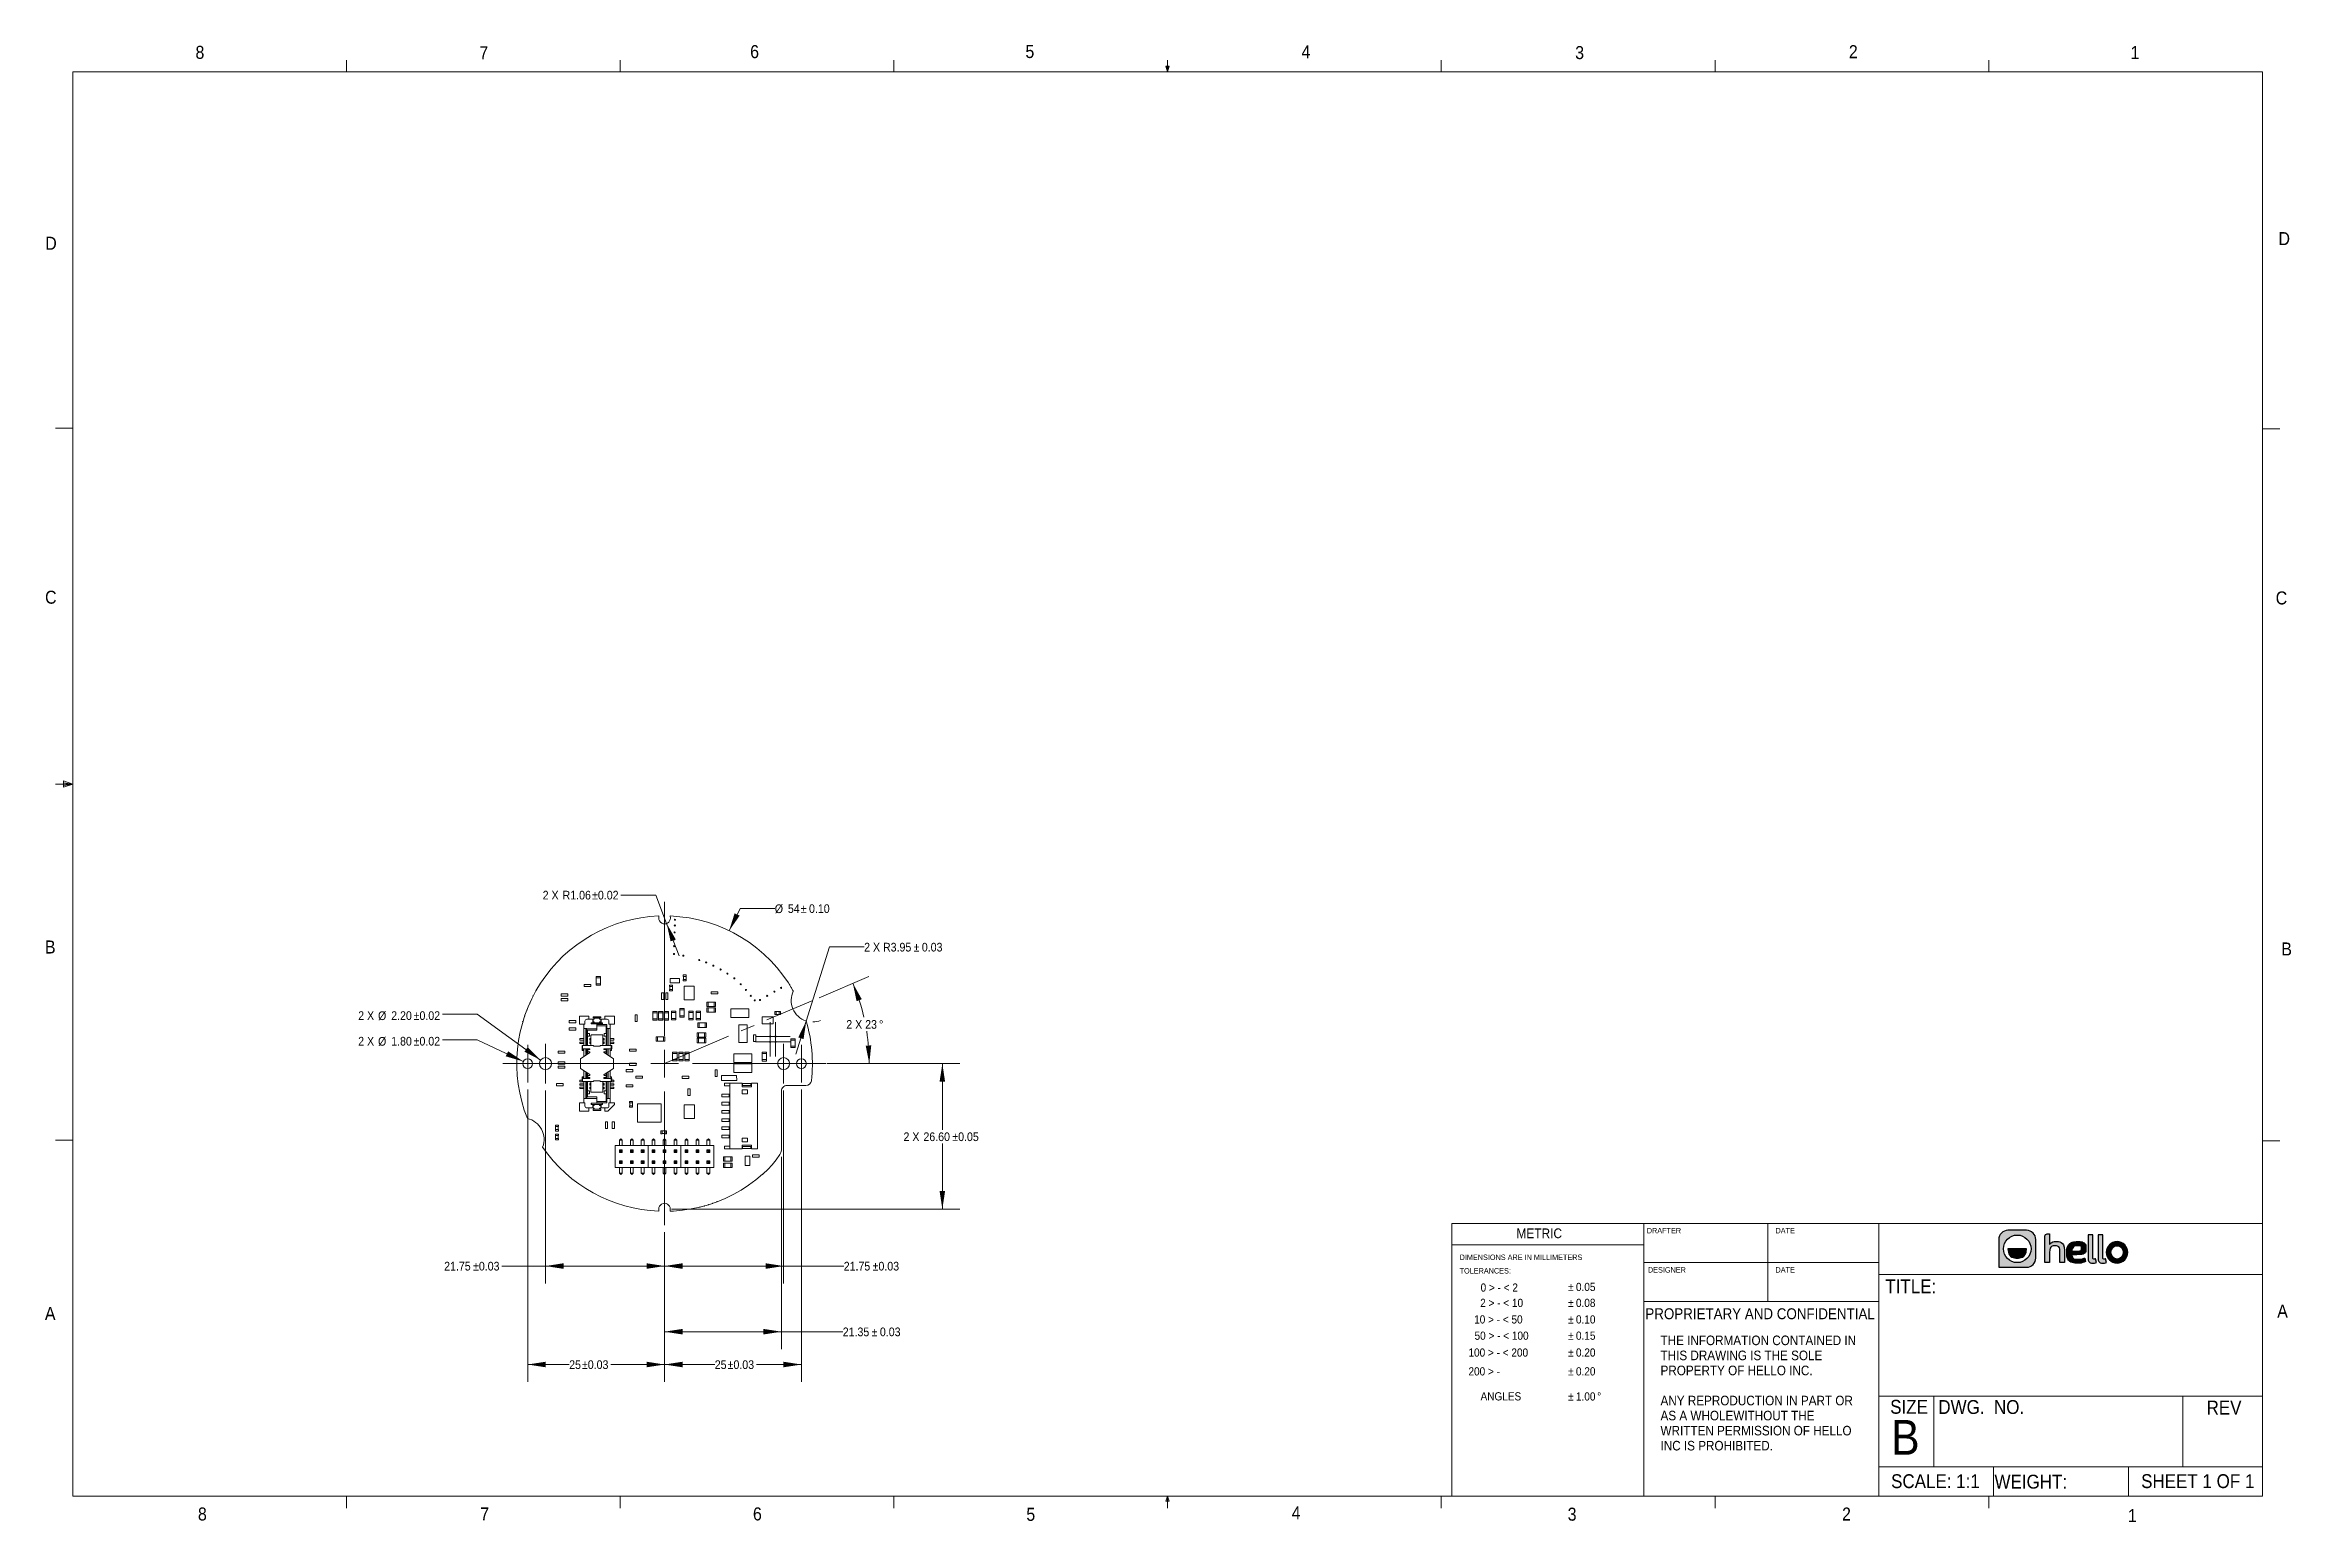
# Model space of a CAD drawing. Header units: millimetres. Extents: x 11 to 421, y 5 to 275.
import ezdxf

# ---------------------------------------------------------------- set-up
doc = ezdxf.new("R2010")
doc.units = ezdxf.units.MM
doc.header["$PDSIZE"] = -1
doc.linetypes.add('CENTERX2', pattern=[20.32, 12.7, -2.54, 2.54, -2.54])
doc.layers.add('LOCKUP', color=179, linetype='Continuous')
doc.styles.add('SLDTEXTSTYLE0', font='GOTHIC.TTF', dxfattribs={"width": 0.913})
doc.styles.add('SLDTEXTSTYLE1', font='GOTHIC.TTF', dxfattribs={"width": 0.913})
doc.dimstyles.new('SLDDIMSTYLE0', dxfattribs={"dimtxt": 1.5875, "dimasz": 3.302, "dimexe": 0, "dimexo": 0.0625, "dimgap": 0.396875, "dimtad": 0, "dimtih": 1, "dimtoh": 1, "dimdec": 4, "dimzin": 12, "dimdsep": 46, "dimtxsty": 'SLDTEXTSTYLE0', "dimsah": 1, "dimcen": 0.09, "dimazin": 3, "dimtfac": 1, "dimtofl": 0, "dimtmove": 0, "dimatfit": 3, "dimfxl": 0, "dimfrac": 2, "dimtolj": 1, "dimtzin": 12, "dimarcsym": 0})
doc.dimstyles.new('SLDDIMSTYLE1', dxfattribs={"dimtxt": 1.5875, "dimasz": 3.302, "dimexe": 0, "dimexo": 0.0625, "dimgap": 0.396875, "dimtad": 0, "dimtih": 1, "dimtoh": 1, "dimrnd": 1e-09, "dimzin": 4, "dimdsep": 46, "dimtxsty": 'SLDTEXTSTYLE0', "dimsah": 1, "dimcen": 0, "dimadec": 0, "dimazin": 1, "dimtol": 1, "dimtp": 0.02, "dimtm": 0.02, "dimtfac": 1, "dimtofl": 0, "dimtmove": 0, "dimatfit": 3, "dimfxl": 0, "dimfrac": 2, "dimtolj": 1, "dimarcsym": 0})
doc.dimstyles.new('SLDDIMSTYLE2', dxfattribs={"dimtxt": 1.5875, "dimasz": 3.302, "dimexe": 0, "dimexo": 0.0625, "dimgap": 0.396875, "dimtad": 0, "dimtih": 1, "dimtoh": 1, "dimrnd": 1e-09, "dimzin": 12, "dimdsep": 46, "dimtxsty": 'SLDTEXTSTYLE0', "dimsah": 1, "dimcen": 0.09, "dimadec": 0, "dimazin": 3, "dimtol": 1, "dimtp": 0.03, "dimtm": 0.03, "dimtfac": 1, "dimtofl": 0, "dimtmove": 0, "dimatfit": 3, "dimfxl": 0, "dimfrac": 2, "dimtolj": 1, "dimarcsym": 0})
doc.dimstyles.new('SLDDIMSTYLE3', dxfattribs={"dimtxt": 1.5875, "dimasz": 3.302, "dimexe": 0, "dimexo": 0.0625, "dimgap": 0.396875, "dimtad": 0, "dimtih": 1, "dimtoh": 1, "dimrnd": 1e-09, "dimzin": 12, "dimdsep": 46, "dimtxsty": 'SLDTEXTSTYLE0', "dimsah": 1, "dimcen": 0, "dimadec": 0, "dimazin": 3, "dimtol": 1, "dimtp": 0.02, "dimtm": 0.02, "dimtfac": 1, "dimtofl": 0, "dimtmove": 1, "dimatfit": 3, "dimfxl": 0, "dimfrac": 2, "dimtolj": 1, "dimarcsym": 0})
doc.dimstyles.new('SLDDIMSTYLE4', dxfattribs={"dimtxt": 1.5875, "dimasz": 3.302, "dimexe": 0, "dimexo": 0.0625, "dimgap": 0.396875, "dimtad": 0, "dimtih": 1, "dimtoh": 1, "dimrnd": 1e-09, "dimzin": 12, "dimdsep": 46, "dimtxsty": 'SLDTEXTSTYLE0', "dimsah": 1, "dimcen": 0, "dimadec": 0, "dimazin": 3, "dimtfac": 1, "dimtofl": 0, "dimtmove": 1, "dimatfit": 3, "dimfxl": 0, "dimfrac": 2, "dimtolj": 1, "dimtzin": 12, "dimarcsym": 0})
doc.dimstyles.new('SLDDIMSTYLE5', dxfattribs={"dimtxt": 1.5875, "dimasz": 3.302, "dimexe": 0, "dimexo": 0.0625, "dimgap": 0.396875, "dimtad": 0, "dimtih": 1, "dimtoh": 1, "dimrnd": 1e-09, "dimzin": 4, "dimdsep": 46, "dimtxsty": 'SLDTEXTSTYLE0', "dimsah": 1, "dimcen": 0.09, "dimadec": 0, "dimazin": 1, "dimtol": 1, "dimtp": 0.05, "dimtm": 0.05, "dimtfac": 1, "dimtofl": 0, "dimtmove": 0, "dimatfit": 3, "dimfxl": 0, "dimfrac": 2, "dimtolj": 1, "dimarcsym": 0})
doc.dimstyles.new('SLDDIMSTYLE6', dxfattribs={"dimtxt": 1.5875, "dimasz": 3.302, "dimexe": 0, "dimexo": 0.0625, "dimgap": 0.396875, "dimtad": 0, "dimtih": 1, "dimtoh": 1, "dimrnd": 1e-09, "dimzin": 12, "dimdsep": 46, "dimtxsty": 'SLDTEXTSTYLE0', "dimsah": 1, "dimcen": 0, "dimadec": 0, "dimazin": 3, "dimtfac": 1, "dimtofl": 0, "dimtmove": 0, "dimatfit": 3, "dimfxl": 0, "dimfrac": 2, "dimtolj": 1, "dimtzin": 12, "dimarcsym": 0})
doc.dimstyles.new('SLDDIMSTYLE7', dxfattribs={"dimtxt": 1.5875, "dimasz": 3.302, "dimexe": 0, "dimexo": 0.0625, "dimgap": 0.396875, "dimtad": 0, "dimtih": 1, "dimtoh": 1, "dimrnd": 1e-09, "dimzin": 12, "dimdsep": 46, "dimtxsty": 'SLDTEXTSTYLE0', "dimsah": 1, "dimcen": 0.09, "dimadec": 0, "dimazin": 3, "dimtfac": 1, "dimtofl": 0, "dimtmove": 0, "dimatfit": 3, "dimfxl": 0, "dimfrac": 2, "dimtolj": 1, "dimtzin": 12, "dimarcsym": 0})

msp = doc.modelspace()

# ---------------------------------------------------------------- texts
at = {"color": 7, "linetype": 'Continuous', "lineweight": 0, "attachment_point": 1}
for s, insert, char_height, style in [('8', (38.33086, 275.09214), 2.38125, 'SLDTEXTSTYLE0'), ('7', (90.19507, 275.01998), 2.38125, 'SLDTEXTSTYLE0'), ('6', (139.66667, 275.22549), 2.38125, 'SLDTEXTSTYLE0'), ('5', (189.95884, 275.23912), 2.38125, 'SLDTEXTSTYLE0'), ('4', (240.39319, 275.19774), 2.38125, 'SLDTEXTSTYLE0'), ('3', (290.39129, 275.04195), 2.38125, 'SLDTEXTSTYLE0'), ('2', (340.38527, 275.21162), 2.38125, 'SLDTEXTSTYLE0'), ('1', (391.85588, 275.05583), 2.38125, 'SLDTEXTSTYLE0'), ('D', (10.88671, 240.19379), 2.38125, 'SLDTEXTSTYLE0'), ('D', (418.87942, 241.04349), 2.38125, 'SLDTEXTSTYLE0'), ('C', (10.85379, 175.49482), 2.38125, 'SLDTEXTSTYLE0'), ('C', (418.36804, 175.3611), 2.38125, 'SLDTEXTSTYLE0'), ('B', (10.8306, 111.56052), 2.38125, 'SLDTEXTSTYLE0'), ('B', (419.39156, 111.20092), 2.38125, 'SLDTEXTSTYLE0'), ('METRIC', (279.66782, 58.9203), 1.778, 'SLDTEXTSTYLE0'), ('DRAFTER', (303.47187, 59.02045), 1, 'SLDTEXTSTYLE0'), ('DATE', (326.98666, 59.02045), 1, 'SLDTEXTSTYLE0'), ('DESIGNER', (303.68109, 51.85109), 1, 'SLDTEXTSTYLE0'), ('DATE', (326.98666, 51.85109), 1, 'SLDTEXTSTYLE0'), ('TITLE:', (347.05023, 49.62184), 2.54, 'SLDTEXTSTYLE0'), ('2 > - < 10', (273.03861, 46.06612), 1.5, 'SLDTEXTSTYLE0'), ('0 > - < 2', (273.11061, 48.87239), 1.5, 'SLDTEXTSTYLE0'), ('A', (10.82065, 44.57067), 2.38125, 'SLDTEXTSTYLE0'), ('10 > - < 50', (271.93028, 43.04211), 1.5, 'SLDTEXTSTYLE0'), ('PROPRIETARY AND CONFIDENTIAL', (303.20445, 44.32723), 2, 'SLDTEXTSTYLE1'), ('A', (418.64486, 44.99677), 2.38125, 'SLDTEXTSTYLE0'), ('100 > - < 200', (270.89524, 36.99246), 1.5, 'SLDTEXTSTYLE0'), ('50 > - < 100', (272.00357, 40.07055), 1.5, 'SLDTEXTSTYLE0'), ('200 > - ', (270.89524, 33.54793), 1.5, 'SLDTEXTSTYLE0'), ('ANGLES', (273.10045, 28.98407), 1.5, 'SLDTEXTSTYLE0'), ('SIZE', (347.93638, 27.58691), 2.54, 'SLDTEXTSTYLE0'), ('DWG.  NO.', (356.73746, 27.55138), 2.54, 'SLDTEXTSTYLE0'), ('REV', (405.7417, 27.45217), 2.54, 'SLDTEXTSTYLE0'), ('B', (348.13679, 23.90859), 6.35, 'SLDTEXTSTYLE1'), ('SCALE: 1:1', (348.10544, 13.99353), 2.54, 'SLDTEXTSTYLE0'), ('WEIGHT: ', (366.99682, 13.9066), 2.54, 'SLDTEXTSTYLE0'), ('SHEET 1 OF 1', (393.78769, 14.00179), 2.54, 'SLDTEXTSTYLE0'), ('8', (38.78007, 7.92134), 2.38125, 'SLDTEXTSTYLE0'), ('7', (90.35864, 7.92891), 2.38125, 'SLDTEXTSTYLE0'), ('6', (140.17816, 7.93893), 2.38125, 'SLDTEXTSTYLE0'), ('5', (190.12194, 7.86098), 2.38125, 'SLDTEXTSTYLE0'), ('4', (238.59178, 8.11788), 2.38125, 'SLDTEXTSTYLE0'), ('3', (289.02077, 7.88721), 2.38125, 'SLDTEXTSTYLE0'), ('2', (339.14834, 7.90804), 2.38125, 'SLDTEXTSTYLE0'), ('1', (391.37125, 7.62693), 2.38125, 'SLDTEXTSTYLE0')]:
    msp.add_mtext(s, dxfattribs=dict(at, insert=insert, char_height=char_height, style=style))

# ---------------------------------------------------------------- blocks, each defined once
blk = doc.blocks.new('SW_NOTE_0')
at = {"color": 0, "linetype": 'Continuous', "lineweight": 0, "char_height": 1.75, "attachment_point": 1, "style": 'SLDTEXTSTYLE0'}
for s, insert in [('THE INFORMATION CONTAINED IN ', (0, 2.24)), ('THIS DRAWING IS THE SOLE ', (0, -0.51)), ('PROPERTY OF HELLO INC.  ', (0, -3.26)), ('ANY REPRODUCTION IN PART OR ', (0, -8.76)), ('AS A WHOLEWITHOUT THE ', (0, -11.51)), ('WRITTEN PERMISSION OF HELLO ', (0, -14.26)), ('INC IS PROHIBITED.', (0, -17.01))]:
    blk.add_mtext(s, dxfattribs=dict(at, insert=insert))
blk = doc.blocks.new('SW_NOTE_1')
at = {"color": 0, "linetype": 'Continuous', "lineweight": 0, "char_height": 1, "attachment_point": 1, "style": 'SLDTEXTSTYLE0'}
for s, insert in [('DIMENSIONS ARE IN MILLIMETERS', (0, 1.28)), ('TOLERANCES:', (0, -1.19))]:
    blk.add_mtext(s, dxfattribs=dict(at, insert=insert))
blk = doc.blocks.new('SW_NOTE_2')
at = {"color": 0, "linetype": 'Continuous', "lineweight": 0, "char_height": 1.5, "attachment_point": 1, "style": 'SLDTEXTSTYLE0'}
for s, insert in [('%%p', (0, 1.92)), ('0.05', (1.43, 1.92))]:
    blk.add_mtext(s, dxfattribs=dict(at, insert=insert))
blk = doc.blocks.new('SW_NOTE_3')
at = {"color": 0, "linetype": 'Continuous', "lineweight": 0, "char_height": 1.5, "attachment_point": 1, "style": 'SLDTEXTSTYLE0'}
for s, insert in [('%%p', (0, 1.92)), ('0.08', (1.43, 1.92))]:
    blk.add_mtext(s, dxfattribs=dict(at, insert=insert))
blk = doc.blocks.new('SW_NOTE_4')
at = {"color": 0, "linetype": 'Continuous', "lineweight": 0, "char_height": 1.5, "attachment_point": 1, "style": 'SLDTEXTSTYLE0'}
for s, insert in [('%%p', (0, 1.92)), ('0.10', (1.43, 1.92))]:
    blk.add_mtext(s, dxfattribs=dict(at, insert=insert))
blk = doc.blocks.new('SW_NOTE_5')
at = {"color": 0, "linetype": 'Continuous', "lineweight": 0, "char_height": 1.5, "attachment_point": 1, "style": 'SLDTEXTSTYLE0'}
for s, insert in [('%%p', (0, 1.92)), ('0.15', (1.43, 1.92))]:
    blk.add_mtext(s, dxfattribs=dict(at, insert=insert))
blk = doc.blocks.new('SW_NOTE_6')
at = {"color": 0, "linetype": 'Continuous', "lineweight": 0, "char_height": 1.5, "attachment_point": 1, "style": 'SLDTEXTSTYLE0'}
for s, insert in [('%%p', (0, 1.92)), ('0.20', (1.43, 1.92))]:
    blk.add_mtext(s, dxfattribs=dict(at, insert=insert))
blk = doc.blocks.new('SW_NOTE_7')
at = {"color": 0, "linetype": 'Continuous', "lineweight": 0, "char_height": 1.5, "attachment_point": 1, "style": 'SLDTEXTSTYLE0'}
for s, insert in [('%%p', (0, 1.92)), ('0.20', (1.43, 1.92))]:
    blk.add_mtext(s, dxfattribs=dict(at, insert=insert))
blk = doc.blocks.new('SW_NOTE_8')
at = {"color": 0, "linetype": 'Continuous', "lineweight": 0, "char_height": 1.5, "attachment_point": 1, "style": 'SLDTEXTSTYLE0'}
for s, insert in [('%%p', (0, 1.92)), ('1.00', (1.43, 1.92)), ('%%d', (5.31, 1.92))]:
    blk.add_mtext(s, dxfattribs=dict(at, insert=insert))
blk = doc.blocks.new('_D')
at = {"color": 7, "linetype": 'Continuous', "lineweight": 0}
for p, q in [((152.26, 101.1), (161.35, 104.98)), ((153.74, 89.05), (164.6, 89.05))]:
    blk.add_line(p, q, dxfattribs=at)
for start, end in [(13.1231, 23.1058), (0, 9.0822)]:
    blk.add_arc((124.03, 89.05), 37.4, start, end, dxfattribs=at)
for points in [[(158.43, 103.73), (159.11, 100.46), (160.06, 100.82)], [(161.43, 89.05), (161.79, 92.38), (160.77, 92.33)]]:
    blk.add_solid(points, dxfattribs=at)
at = {"color": 7, "linetype": 'Continuous', "lineweight": 0, "char_height": 1.587, "attachment_point": 1, "style": 'SLDTEXTSTYLE0'}
for s, insert in [('2 X 23', (157.23, 97.01, 0.1)), ('%%d', (163.21, 96.99, 0.1))]:
    blk.add_mtext(s, dxfattribs=dict(at, insert=insert))
blk = doc.blocks.new('_D_1')
at = {"color": 7, "linetype": 'Continuous', "lineweight": 0}
for p, q in [((89.81, 93.41), (83.46, 93.41)), ((98.22, 89.44), (89.81, 93.41))]:
    blk.add_line(p, q, dxfattribs=at)
blk.add_solid([(98.22, 89.44), (95.45, 91.31), (95.01, 90.39)], dxfattribs=at)
at = {"color": 7, "linetype": 'Continuous', "lineweight": 0, "char_height": 1.587, "attachment_point": 1, "style": 'SLDTEXTSTYLE0'}
for s, insert in [('2 X ', (68.06, 93.94, -1.53)), ('%%c', (71.69, 93.91, -1.53)), ('1.80', (74.09, 93.94, -1.53)), ('±0.02', (78.19, 93.94, -1.53))]:
    blk.add_mtext(s, dxfattribs=dict(at, insert=insert))
blk = doc.blocks.new('_D_2')
at = {"color": 7, "linetype": 'Continuous', "lineweight": 0}
for p, q in [((89.81, 98.1), (83.46, 98.1)), ((101.39, 89.7), (89.81, 98.1))]:
    blk.add_line(p, q, dxfattribs=at)
blk.add_solid([(101.39, 89.7), (99.02, 92.05), (98.42, 91.23)], dxfattribs=at)
at = {"color": 7, "linetype": 'Continuous', "lineweight": 0, "char_height": 1.587, "attachment_point": 1, "style": 'SLDTEXTSTYLE0'}
for s, insert in [('2 X ', (68.06, 98.62, -1.53)), ('%%c', (71.69, 98.6, -1.53)), ('2.20', (74.09, 98.62, -1.53)), ('±0.02', (78.19, 98.62, -1.53))]:
    blk.add_mtext(s, dxfattribs=dict(at, insert=insert))
blk = doc.blocks.new('_D_3')
at = {"color": 7, "linetype": 'Continuous', "lineweight": 0}
for p, q in [((99.03, 84.34), (99.03, 30.87)), ((124.03, 58.24), (124.03, 30.87)), ((99.03, 34.05), (106.6, 34.05)), ((124.03, 34.05), (114.21, 34.05))]:
    blk.add_line(p, q, dxfattribs=at)
for points in [[(99.03, 34.05), (102.33, 33.54), (102.33, 34.56)], [(124.03, 34.05), (120.73, 34.56), (120.73, 33.54)]]:
    blk.add_solid(points, dxfattribs=at)
at = {"color": 7, "linetype": 'Continuous', "lineweight": 0, "char_height": 1.587, "attachment_point": 1, "style": 'SLDTEXTSTYLE0'}
for s, insert in [('25', (106.6, 34.82, -1.53)), ('±0.03', (108.94, 34.82, -1.53))]:
    blk.add_mtext(s, dxfattribs=dict(at, insert=insert))
blk = doc.blocks.new('_D_4')
at = {"color": 7, "linetype": 'Continuous', "lineweight": 0}
for p, q in [((102.28, 84.14), (102.28, 48.87)), ((124.03, 58.24), (124.03, 48.87)), ((102.28, 52.05), (94.3, 52.05)), ((124.03, 52.05), (102.28, 52.05))]:
    blk.add_line(p, q, dxfattribs=at)
for points in [[(102.28, 52.05), (105.58, 51.54), (105.58, 52.56)], [(124.03, 52.05), (120.73, 52.56), (120.73, 51.54)]]:
    blk.add_solid(points, dxfattribs=at)
at = {"color": 7, "linetype": 'Continuous', "lineweight": 0, "char_height": 1.587, "attachment_point": 1, "style": 'SLDTEXTSTYLE0'}
for s, insert in [('21.75', (83.76, 52.82, -1.53)), ('±0.03', (89.04, 52.82, -1.53))]:
    blk.add_mtext(s, dxfattribs=dict(at, insert=insert))
blk = doc.blocks.new('_D_5')
at = {"color": 7, "linetype": 'Continuous', "lineweight": 0}
for p, q in [((145.78, 84.14), (145.78, 48.87)), ((124.03, 58.24), (124.03, 48.87)), ((124.03, 52.05), (145.78, 52.05)), ((145.78, 52.05), (156.76, 52.05))]:
    blk.add_line(p, q, dxfattribs=at)
for points in [[(124.03, 52.05), (127.33, 51.54), (127.33, 52.56)], [(145.78, 52.05), (142.48, 52.56), (142.48, 51.54)]]:
    blk.add_solid(points, dxfattribs=at)
at = {"color": 7, "linetype": 'Continuous', "lineweight": 0, "char_height": 1.587, "attachment_point": 1, "style": 'SLDTEXTSTYLE0'}
for s, insert in [('21.75', (156.76, 52.82, -1.53)), ('±0.03', (162.04, 52.82, -1.53))]:
    blk.add_mtext(s, dxfattribs=dict(at, insert=insert))
blk = doc.blocks.new('_D_6')
at = {"color": 7, "linetype": 'Continuous', "lineweight": 0}
for p, q in [((149.03, 84.34), (149.03, 30.87)), ((124.03, 58.24), (124.03, 30.87)), ((124.03, 34.05), (133.2, 34.05)), ((149.03, 34.05), (140.82, 34.05))]:
    blk.add_line(p, q, dxfattribs=at)
for points in [[(124.03, 34.05), (127.33, 33.54), (127.33, 34.56)], [(149.03, 34.05), (145.73, 34.56), (145.73, 33.54)]]:
    blk.add_solid(points, dxfattribs=at)
at = {"color": 7, "linetype": 'Continuous', "lineweight": 0, "char_height": 1.587, "attachment_point": 1, "style": 'SLDTEXTSTYLE0'}
for s, insert in [('25', (133.2, 34.82, -1.53)), ('±0.03', (135.55, 34.82, -1.53))]:
    blk.add_mtext(s, dxfattribs=dict(at, insert=insert))
blk = doc.blocks.new('_D_7')
at = {"color": 7, "linetype": 'Continuous', "lineweight": 0}
for p, q in [((122.41, 119.87), (116.06, 119.87)), ((124.41, 114.67), (122.41, 119.87)), ((124.41, 114.67), (126.7, 108.74))]:
    blk.add_line(p, q, dxfattribs=at)
blk.add_solid([(124.41, 114.67), (125.13, 111.4), (126.07, 111.77)], dxfattribs=at)
at = {"color": 7, "linetype": 'Continuous', "lineweight": 0, "char_height": 1.587, "attachment_point": 1, "style": 'SLDTEXTSTYLE0'}
for s, insert in [('2 X ', (101.76, 120.64, -1.53)), ('R1.06', (105.4, 120.64, -1.53)), ('±0.02', (110.79, 120.64, -1.53))]:
    blk.add_mtext(s, dxfattribs=dict(at, insert=insert))
blk = doc.blocks.new('_D_8')
at = {"color": 7, "linetype": 'Continuous', "lineweight": 0}
for p, q in [((149.92, 96.84), (154.14, 110.37)), ((154.14, 110.37), (160.49, 110.37)), ((149.92, 96.84), (148.03, 90.78))]:
    blk.add_line(p, q, dxfattribs=at)
blk.add_arc((151.1, 100.6), 3.94, 269.8919, 291.5386, dxfattribs=at)
blk.add_solid([(149.92, 96.84), (148.45, 93.84), (149.42, 93.54)], dxfattribs=at)
at = {"color": 7, "linetype": 'Continuous', "lineweight": 0, "char_height": 1.587, "attachment_point": 1, "style": 'SLDTEXTSTYLE0'}
for s, insert in [('2 X R3.95', (160.49, 111.13, -1.53)), ('%%p', (169.52, 111.1, -1.53)), ('0.03', (171.03, 111.13, -1.53))]:
    blk.add_mtext(s, dxfattribs=dict(at, insert=insert))
blk = doc.blocks.new('_D_9')
at = {"color": 7, "linetype": 'Continuous', "lineweight": 0}
for p, q in [((154.84, 89.05), (177.95, 89.05)), ((174.78, 89.05), (174.78, 76.97)), ((174.78, 62.46), (174.78, 74.45)), ((125.3, 62.46), (177.95, 62.46))]:
    blk.add_line(p, q, dxfattribs=at)
for points in [[(174.78, 89.05), (174.27, 85.75), (175.28, 85.75)], [(174.78, 62.46), (175.28, 65.76), (174.27, 65.76)]]:
    blk.add_solid(points, dxfattribs=at)
at = {"color": 7, "linetype": 'Continuous', "lineweight": 0, "char_height": 1.587, "attachment_point": 1, "style": 'SLDTEXTSTYLE0'}
for s, insert in [('2 X ', (167.68, 76.48, -1.53)), ('26.60', (171.32, 76.48, -1.53)), ('±0.05', (176.6, 76.48, -1.53))]:
    blk.add_mtext(s, dxfattribs=dict(at, insert=insert))
blk = doc.blocks.new('_D_10')
at = {"color": 7, "linetype": 'Continuous', "lineweight": 0}
for p, q in [((135.83, 113.34), (137.82, 117.42)), ((137.82, 117.42), (144.17, 117.42))]:
    blk.add_line(p, q, dxfattribs=at)
blk.add_solid([(135.83, 113.34), (137.74, 116.09), (136.82, 116.53)], dxfattribs=at)
at = {"color": 7, "linetype": 'Continuous', "lineweight": 0, "char_height": 1.587, "attachment_point": 1, "style": 'SLDTEXTSTYLE0'}
for s, insert in [('%%c', (144.17, 118.15, -1.53)), ('54', (146.56, 118.17, -1.53)), ('%%p', (148.91, 118.15, -1.53)), ('0.10', (150.42, 118.17, -1.53))]:
    blk.add_mtext(s, dxfattribs=dict(at, insert=insert))
blk = doc.blocks.new('_D_11')
at = {"color": 7, "linetype": 'Continuous', "lineweight": 0}
for p, q in [((145.4, 72.02), (145.4, 36.87)), ((124.03, 58.24), (124.03, 36.87)), ((124.03, 40.05), (145.4, 40.05)), ((145.4, 40.05), (156.58, 40.05))]:
    blk.add_line(p, q, dxfattribs=at)
for points in [[(124.03, 40.05), (127.33, 39.54), (127.33, 40.56)], [(145.4, 40.05), (142.09, 40.56), (142.09, 39.54)]]:
    blk.add_solid(points, dxfattribs=at)
at = {"color": 7, "linetype": 'Continuous', "lineweight": 0, "char_height": 1.587, "attachment_point": 1, "style": 'SLDTEXTSTYLE0'}
for s, insert in [('21.35', (156.58, 40.81, -1.53)), ('%%p', (161.86, 40.78, -1.53)), ('0.03', (163.37, 40.81, -1.53))]:
    blk.add_mtext(s, dxfattribs=dict(at, insert=insert))
blk = doc.blocks.new('SW_CENTERMARKSYMBOL_0')
at = {"color": 0, "linetype": 'Continuous', "lineweight": 0}
for p, q in [((-2.54, 0), (-2.64, 0)), ((0, 0), (-2.54, 0)), ((0, 2.54), (0, 2.64)), ((0, 0), (0, 2.54)), ((0, 0), (0, -2.54)), ((0, 0), (2.54, 0)), ((2.54, 0), (2.64, 0)), ((0, -2.54), (0, -2.64))]:
    blk.add_line(p, q, dxfattribs=at)
blk = doc.blocks.new('SW_CENTERMARKSYMBOL_1')
at = {"color": 0, "linetype": 'Continuous', "lineweight": 0}
for p, q in [((-2.54, 0), (-3.44, 0)), ((0, 0), (-2.54, 0)), ((0, 2.54), (0, 3.44)), ((0, 0), (0, 2.54)), ((0, 0), (0, -2.54)), ((0, 0), (2.54, 0)), ((2.54, 0), (3.44, 0)), ((0, -2.54), (0, -3.44))]:
    blk.add_line(p, q, dxfattribs=at)
blk = doc.blocks.new('SW_CENTERMARKSYMBOL_2')
at = {"color": 0, "linetype": 'Continuous', "lineweight": 0}
for p, q in [((-2.54, 0), (-2.64, 0)), ((0, 0), (-2.54, 0)), ((0, 2.54), (0, 2.64)), ((0, 0), (0, 2.54)), ((0, 0), (0, -2.54)), ((0, 0), (2.54, 0)), ((2.54, 0), (2.64, 0)), ((0, -2.54), (0, -2.64))]:
    blk.add_line(p, q, dxfattribs=at)
blk = doc.blocks.new('SW_CENTERMARKSYMBOL_3')
at = {"color": 0, "linetype": 'Continuous', "lineweight": 0}
for p, q in [((-2.54, 0), (-3.64, 0)), ((0, 0), (-2.54, 0)), ((0, 2.54), (0, 3.64)), ((0, 0), (0, 2.54)), ((0, 0), (0, -2.54)), ((0, 0), (2.54, 0)), ((2.54, 0), (3.64, 0)), ((0, -2.54), (0, -3.64))]:
    blk.add_line(p, q, dxfattribs=at)
blk = doc.blocks.new('SW_CENTERMARKSYMBOL_4')
at = {"color": 0, "linetype": 'Continuous', "lineweight": 0}
for p, q in [((-2.54, 0), (-3.44, 0)), ((0, 0), (-2.54, 0)), ((0, 2.54), (0, 3.44)), ((0, 0), (0, 2.54)), ((0, 0), (0, -2.54)), ((0, 0), (2.54, 0)), ((2.54, 0), (3.44, 0)), ((0, -2.54), (0, -3.44))]:
    blk.add_line(p, q, dxfattribs=at)
blk = doc.blocks.new('SW_CENTERMARKSYMBOL_5')
at = {"color": 0, "linetype": 'Continuous', "lineweight": 0}
for p, q in [((-2.54, 0), (-3.64, 0)), ((0, 0), (-2.54, 0)), ((0, 2.54), (0, 3.64)), ((0, 0), (0, 2.54)), ((0, 0), (0, -2.54)), ((0, 0), (2.54, 0)), ((2.54, 0), (3.64, 0)), ((0, -2.54), (0, -3.64))]:
    blk.add_line(p, q, dxfattribs=at)
blk = doc.blocks.new('SW_CENTERMARKSYMBOL_6')
at = {"color": 0, "linetype": 'Continuous', "lineweight": 0}
for p, q in [((-2.54, 0), (-2.64, 0)), ((0, 0), (-2.54, 0)), ((0, 2.54), (0, 2.64)), ((0, 0), (0, 2.54)), ((0, 0), (0, -2.54)), ((0, 0), (2.54, 0)), ((2.54, 0), (2.64, 0)), ((0, -2.54), (0, -2.64))]:
    blk.add_line(p, q, dxfattribs=at)
blk = doc.blocks.new('SW_CENTERMARKSYMBOL_7')
at = {"color": 0, "linetype": 'Continuous', "lineweight": 0}
for p, q in [((-2.54, 0), (-2.64, 0)), ((0, 0), (-2.54, 0)), ((0, 2.54), (0, 2.64)), ((0, 0), (0, 2.54)), ((0, 0), (0, -2.54)), ((0, 0), (2.54, 0)), ((2.54, 0), (2.64, 0)), ((0, -2.54), (0, -2.64))]:
    blk.add_line(p, q, dxfattribs=at)
blk = doc.blocks.new('SW_CENTERMARKSYMBOL_8')
at = {"color": 0, "linetype": 'Continuous', "lineweight": 0}
for p, q in [((0, 5.08), (0, 29.54)), ((-5.08, 0), (-29.54, 0)), ((0, 0), (-2.54, 0)), ((0, 0), (0, 2.54)), ((0, 0), (0, -2.54)), ((0, 0), (2.54, 0)), ((5.08, 0), (29.54, 0)), ((0, -5.08), (0, -29.54))]:
    blk.add_line(p, q, dxfattribs=at)

# ---------------------------------------------------------------- dimensions: what is measured, and where the dimension line sits
at = {"color": 7, "linetype": 'Continuous', "lineweight": 0}
for center, mpoint, text, dimstyle, picture, middle in [((124.03082, 115.65467), (124.41185, 114.6665), '2 X <>', 'SLDDIMSTYLE3', '_D_7', (108.90929, 119.86765)), ((151.09575, 100.60203), (149.92207, 96.84342), '2 X R3.95%%p0.03', 'SLDDIMSTYLE4', '_D_8', (167.81704, 110.36677))]:
    dim = msp.add_radius_dim(center=center, mpoint=mpoint, text=text, dimstyle=dimstyle, dxfattribs=at)
    dim.commit()
    dim.dimension.update_dxf_attribs({"geometry": picture, "text_midpoint": middle, "dimtype": 164})
dim = msp.add_radius_dim(center=(124.03077, 89.05461), mpoint=(135.83479, 113.3388), text='%%c54%%p0.10', dimstyle='SLDDIMSTYLE6', override={"dimpost": '<>'}, dxfattribs=at)
dim.commit()
dim.dimension.update_dxf_attribs({"geometry": '_D_10', "text_midpoint": (149.34499, 117.41503), "dimtype": 164})
dim = msp.add_angular_dim_2l(base=(161.30887, 92.01537), line1=((152.47077, 89.05461), (145.59078, 89.05461)), line2=((124.03077, 89.05461), (151.09575, 100.60203)), text='2 X 23%%d', dimstyle='SLDDIMSTYLE0', dxfattribs=at)
dim.commit()
dim.dimension.update_dxf_attribs({"geometry": '_D', "text_midpoint": (160.72723, 96.25129), "dimtype": 162})
for p1, p2, picture, middle in [((103.17126, 88.40886), (101.39025, 89.70037), '_D_2', (75.75923, 98.09735)), ((99.84449, 88.67009), (98.21705, 89.43913), '_D_1', (75.75923, 93.41153))]:
    dim = msp.add_diameter_dim_2p(p1=p1, p2=p2, text='2 X <>', dimstyle='SLDDIMSTYLE1', dxfattribs=at)
    dim.commit()
    dim.dimension.update_dxf_attribs({"geometry": picture, "text_midpoint": middle, "dimtype": 163})
for base, p1, p2, angle, text, dimstyle, picture, middle in [((174.77566, 62.45911), (153.57182, 89.05461), (124.02626, 62.45911), 90, '2 X <>', 'SLDDIMSTYLE5', '_D_9', (174.77566, 75.7112)), ((145.39514, 40.0476), (124.03077, 59.51356), (145.39514, 73.2925), 0, '21.35%%p0.03', 'SLDDIMSTYLE7', '_D_11', (162.03185, 40.0476))]:
    dim = msp.add_linear_dim(base=base, p1=p1, p2=p2, angle=angle, text=text, dimstyle=dimstyle, dxfattribs=at)
    dim.commit()
    dim.dimension.update_dxf_attribs({"geometry": picture, "text_midpoint": middle, "dimtype": 160})
for base, p1, picture, middle in [((124.03077, 52.0476), (102.28075, 85.41461), '_D_4', (89.0297, 52.0476)), ((124.03077, 34.0476), (99.03077, 85.61461), '_D_3', (110.40393, 34.0476)), ((124.03077, 34.0476), (149.03077, 85.61461), '_D_6', (137.01063, 34.0476)), ((124.03077, 52.0476), (145.78079, 85.41461), '_D_5', (162.03185, 52.0476))]:
    dim = msp.add_linear_dim(base=base, p1=p1, p2=(124.03077, 59.51356), dimstyle='SLDDIMSTYLE2', dxfattribs=at)
    dim.commit()
    dim.dimension.update_dxf_attribs({"geometry": picture, "text_midpoint": middle, "dimtype": 160})

# ---------------------------------------------------------------- hatches: boundary and pattern name
at = {"layer": 'LOCKUP'}
h = msp.add_hatch(color=256, dxfattribs=at)
edge = h.paths.add_edge_path(flags=0)
edge.add_spline(control_points=[(374.52975, 56.8908), (374.52975, 57.8239), (373.77334, 58.58027), (372.84017, 58.58027)], knot_values=[0, 0, 0, 0, 1, 1, 1, 1], weights=[1, 1, 1, 1], degree=3, periodic=0)
edge.add_line((372.84017, 58.58027), (369.45716, 58.58027))
edge.add_spline(control_points=[(369.45716, 58.58027), (368.52422, 58.58027), (367.76775, 57.8239), (367.76775, 56.8908)], knot_values=[0, 0, 0, 0, 1, 1, 1, 1], weights=[1, 1, 1, 1], degree=3, periodic=0)
edge.add_line((367.76775, 56.8908), (367.76775, 51.81834))
edge.add_line((367.76775, 51.81834), (371.1487, 51.81834))
edge.add_line((371.1487, 51.81834), (372.84017, 51.81834))
edge.add_spline(control_points=[(372.84017, 51.81834), (373.77334, 51.81834), (374.52975, 52.57475), (374.52975, 53.50771)], knot_values=[0, 0, 0, 0, 1, 1, 1, 1], weights=[1, 1, 1, 1], degree=3, periodic=0)
edge.add_line((374.52975, 53.50771), (374.52975, 56.8908))
edge = h.paths.add_edge_path(flags=0)
edge.add_spline(control_points=[(371.1487, 57.72248), (372.54224, 57.72248), (373.67192, 56.59269), (373.67192, 55.19929), (373.67192, 53.80578), (372.54224, 52.67603), (371.1487, 52.67603)], knot_values=[0.027777778, 0.027777778, 0.027777778, 0.027777778, 0.041666667, 0.041666667, 0.041666667, 0.055555556, 0.055555556, 0.055555556, 0.055555556], weights=[1, 1, 1, 1, 1, 1, 1], degree=3, periodic=0)
edge.add_spline(control_points=[(371.1487, 52.67603), (369.75523, 52.67603), (368.62558, 53.80578), (368.62558, 55.19929), (368.62558, 56.59269), (369.75523, 57.72248), (371.1487, 57.72248)], knot_values=[0, 0, 0, 0, 0.013888889, 0.013888889, 0.013888889, 0.027777778, 0.027777778, 0.027777778, 0.027777778], weights=[1, 1, 1, 1, 1, 1, 1], degree=3, periodic=0)
h = msp.add_hatch(color=256, dxfattribs=at)
edge = h.paths.add_edge_path(flags=0)
edge.add_spline(control_points=[(376.22122, 57.50358), (376.22122, 57.72895), (376.40323, 57.92729), (376.64535, 57.92729)], knot_values=[0, 0, 0, 0, 1, 1, 1, 1], weights=[1, 1, 1, 1], degree=3, periodic=0)
edge.add_line((376.64535, 57.92729), (377.06927, 57.92729))
edge.add_line((377.06927, 57.92729), (377.06927, 56.01622))
edge.add_spline(control_points=[(377.06927, 56.01622), (377.43944, 56.52786), (378.23299, 56.52786), (379.18393, 56.52786), (379.77429, 55.85992), (379.77429, 54.8791)], knot_values=[0, 0, 0, 0, 1, 2, 3, 3, 3, 3], weights=[1, 1, 1, 1, 1, 1], degree=3, periodic=0)
edge.add_line((379.77429, 54.8791), (379.77429, 52.68237))
edge.add_line((379.77429, 52.68237), (378.92641, 52.68237))
edge.add_line((378.92641, 52.68237), (378.92641, 54.75766))
edge.add_spline(control_points=[(378.92641, 54.75766), (378.92641, 55.31239), (378.67565, 55.75426), (378.03331, 55.75426), (377.33857, 55.75426), (377.06927, 55.23253), (377.06927, 54.54799)], knot_values=[0, 0, 0, 0, 1, 2, 3, 4, 4, 4, 4], weights=[1, 1, 1, 1, 1, 1, 1], degree=3, periodic=0)
edge.add_line((377.06927, 54.54799), (377.06927, 52.68237))
edge.add_line((377.06927, 52.68237), (376.22122, 52.68237))
edge.add_line((376.22122, 52.68237), (376.22122, 57.50358))
h = msp.add_hatch(color=256, dxfattribs=at)
edge = h.paths.add_edge_path(flags=0)
edge.add_spline(control_points=[(385.4383, 53.36092), (385.37856, 53.34731), (385.27383, 53.32702), (385.18185, 53.32702), (385.05293, 53.32702), (384.94393, 53.42806), (384.94393, 53.5638)], knot_values=[0, 0, 0, 0, 1, 2, 3, 4, 4, 4, 4], weights=[1, 1, 1, 1, 1, 1, 1], degree=3, periodic=0)
edge.add_line((384.94393, 53.5638), (384.94393, 57.72568))
edge.add_line((384.94393, 57.72568), (384.09678, 57.72568))
edge.add_line((384.09678, 57.72568), (384.09678, 53.41235))
edge.add_spline(control_points=[(384.09678, 53.41235), (384.09678, 52.93224), (384.48862, 52.57861), (384.93042, 52.57861), (385.27397, 52.57861), (385.50768, 52.65247), (385.60318, 52.6894)], knot_values=[0, 0, 0, 0, 1, 2, 3, 4, 4, 4, 4], weights=[1, 1, 1, 1, 1, 1, 1], degree=3, periodic=0)
edge.add_line((385.60318, 52.6894), (385.4383, 53.36092))
h = msp.add_hatch(color=256, dxfattribs=at)
edge = h.paths.add_edge_path(flags=0)
edge.add_spline(control_points=[(387.26689, 53.36092), (387.20708, 53.34731), (387.10249, 53.32702), (387.01037, 53.32702), (386.88131, 53.32702), (386.77258, 53.42806), (386.77258, 53.5638)], knot_values=[0, 0, 0, 0, 1, 2, 3, 4, 4, 4, 4], weights=[1, 1, 1, 1, 1, 1, 1], degree=3, periodic=0)
edge.add_line((386.77258, 53.5638), (386.77258, 57.72568))
edge.add_line((386.77258, 57.72568), (385.92537, 57.72568))
edge.add_line((385.92537, 57.72568), (385.92537, 53.41235))
edge.add_spline(control_points=[(385.92537, 53.41235), (385.92537, 52.93224), (386.31714, 52.57861), (386.75901, 52.57861), (387.10249, 52.57861), (387.33627, 52.65247), (387.4317, 52.6894)], knot_values=[0, 0, 0, 0, 1, 2, 3, 4, 4, 4, 4], weights=[1, 1, 1, 1, 1, 1, 1], degree=3, periodic=0)
edge.add_line((387.4317, 52.6894), (387.26689, 53.36092))
h = msp.add_hatch(color=256, dxfattribs=at)
edge = h.paths.add_edge_path(flags=0)
edge.add_spline(control_points=[(369.45929, 55.19929), (369.45929, 54.26629), (370.2157, 53.50981), (371.14877, 53.50981), (372.08184, 53.50981), (372.83817, 54.26629), (372.83817, 55.19929)], knot_values=[0, 0, 0, 0, 1, 2, 3, 4, 4, 4, 4], weights=[1, 1, 1, 1, 1, 1, 1], degree=3, periodic=0)
edge.add_line((372.83817, 55.19929), (369.45929, 55.19929))
h = msp.add_hatch(color=256, dxfattribs=at)
edge = h.paths.add_edge_path(flags=0)
edge.add_spline(control_points=[(383.63831, 52.85669), (383.25066, 52.67576), (382.77359, 52.57861), (382.26668, 52.57861), (381.12704, 52.57861), (380.21188, 53.22642), (380.21188, 54.51833), (380.21188, 55.75085), (381.16108, 56.51752), (382.15002, 56.51752), (383.02942, 56.51752), (383.70004, 56.0998), (383.70004, 55.28394), (383.70004, 54.46803), (383.07372, 54.12452), (381.59268, 54.12452), (381.49346, 54.12452), (381.21757, 54.13434), (381.11856, 54.13937), (381.15804, 53.88664), (381.34132, 53.29212), (382.36707, 53.29212), (382.87708, 53.29212), (383.31784, 53.44725), (383.47487, 53.51863)], knot_values=[0, 0, 0, 0, 1, 2, 3, 4, 5, 6, 7, 8, 9, 10, 11, 12, 13, 14, 15, 16, 17, 18, 19, 20, 21, 22, 22, 22, 22], weights=[1, 1, 1, 1, 1, 1, 1, 1, 1, 1, 1, 1, 1, 1, 1, 1, 1, 1, 1, 1, 1, 1, 1, 1, 1], degree=3, periodic=0)
edge.add_line((383.47487, 53.51863), (383.63831, 52.85669))
edge = h.paths.add_edge_path(flags=0)
edge.add_spline(control_points=[(381.63801, 54.74281), (382.68739, 54.74281), (382.87515, 55.00667), (382.87515, 55.29865), (382.87515, 55.48689), (382.78654, 55.77445), (382.13507, 55.77455), (381.36792, 55.77465), (381.10823, 55.00567), (381.08949, 54.76848)], knot_values=[0, 0, 0, 0, 1, 2, 3, 4, 5, 6, 7, 7, 7, 7], weights=[1, 1, 1, 1, 1, 1, 1, 1, 1, 1], degree=3, periodic=0)
edge.add_spline(control_points=[(381.08949, 54.76848), (381.2647, 54.74281), (381.63801, 54.74281)], knot_values=[0, 0, 0, 1, 1, 1], weights=[1, 1, 1], degree=2, periodic=0)
h = msp.add_hatch(color=256, dxfattribs=at)
edge = h.paths.add_edge_path(flags=0)
edge.add_spline(control_points=[(389.38438, 56.51752), (388.29656, 56.51752), (387.41489, 55.63565), (387.41489, 54.5481), (387.41489, 53.46052), (388.29656, 52.57861), (389.38438, 52.57861)], knot_values=[0, 0, 0, 0, 0.013888889, 0.013888889, 0.013888889, 0.027777778, 0.027777778, 0.027777778, 0.027777778], weights=[1, 1, 1, 1, 1, 1, 1], degree=3, periodic=0)
edge.add_spline(control_points=[(389.38438, 52.57861), (390.47193, 52.57861), (391.3538, 53.46052), (391.3538, 54.5481), (391.3538, 55.63565), (390.47193, 56.51752), (389.38438, 56.51752)], knot_values=[0.027777778, 0.027777778, 0.027777778, 0.027777778, 0.041666667, 0.041666667, 0.041666667, 0.055555556, 0.055555556, 0.055555556, 0.055555556], weights=[1, 1, 1, 1, 1, 1, 1], degree=3, periodic=0)
edge = h.paths.add_edge_path(flags=0)
edge.add_spline(control_points=[(389.38438, 55.77221), (390.00677, 55.77221), (390.51134, 55.22427), (390.51134, 54.5481), (390.51134, 53.87193), (390.00677, 53.32402), (389.38438, 53.32402)], knot_values=[0.027777778, 0.027777778, 0.027777778, 0.027777778, 0.041666667, 0.041666667, 0.041666667, 0.055555556, 0.055555556, 0.055555556, 0.055555556], weights=[1, 1, 1, 1, 1, 1, 1], degree=3, periodic=0)
edge.add_spline(control_points=[(389.38438, 53.32402), (388.76185, 53.32402), (388.25742, 53.87193), (388.25742, 54.5481), (388.25742, 55.22427), (388.76185, 55.77221), (389.38438, 55.77221)], knot_values=[0, 0, 0, 0, 0.013888889, 0.013888889, 0.013888889, 0.027777778, 0.027777778, 0.027777778, 0.027777778], weights=[1, 1, 1, 1, 1, 1, 1], degree=3, periodic=0)

# ---------------------------------------------------------------- linework, layer by layer
at = {"color": 7, "linetype": 'Continuous', "lineweight": 0}
for p, q in [((65.90669, 270.30866), (65.90669, 272.46256)), ((115.91294, 270.30866), (115.91294, 272.46256)), ((165.91919, 270.30866), (165.91919, 272.46256)), ((215.92544, 270.30866), (215.58886, 271.37374)), ((216.24434, 271.37374), (215.58886, 271.37374)), ((215.74666, 271.37374), (215.92544, 270.30866)), ((215.92544, 270.30866), (215.92544, 272.46256)), ((215.92544, 270.30866), (216.24434, 271.37374)), ((216.05012, 271.37374), (215.92544, 270.30866)), ((265.93169, 270.30866), (265.93169, 272.46256)), ((315.93794, 270.30866), (315.93794, 272.46256)), ((365.94419, 270.30866), (365.94419, 272.46256)), ((15.90679, 270.30866), (415.95679, 270.30866)), ((15.90679, 270.30866), (15.90679, 9.95866)), ((415.95679, 9.95866), (415.95679, 270.30866)), ((15.90679, 205.22116), (12.73179, 205.22116)), ((415.95679, 205.11242), (419.13179, 205.11242)), ((15.90679, 140.13366), (12.73179, 140.13366)), ((14.20038, 140.7435), (14.20038, 139.56016)), ((15.90679, 140.13366), (14.20038, 140.7435)), ((15.90679, 140.13366), (14.20038, 140.36323)), ((15.90679, 140.13366), (14.20038, 139.87183)), ((15.90679, 140.13366), (14.20038, 139.56016)), ((15.90679, 75.04616), (12.73179, 75.04616)), ((415.95679, 74.93742), (419.13179, 74.93742)), ((267.83052, 9.95866), (267.83052, 59.8531)), ((267.83052, 59.8531), (415.95679, 59.8531)), ((302.91938, 59.8531), (302.91938, 9.95866)), ((325.56232, 59.8531), (325.56232, 45.5656)), ((345.8853, 59.8531), (345.8853, 9.95866)), ((302.91938, 55.93287), (267.83052, 55.93287)), ((325.56232, 52.70935), (302.91938, 52.70935)), ((325.56232, 52.70935), (345.8853, 52.70935)), ((345.8853, 50.52747), (415.95679, 50.52747)), ((302.91938, 45.5656), (345.8853, 45.5656)), ((345.8853, 28.24318), (415.95679, 28.24318)), ((355.93214, 28.24318), (355.93214, 15.36596)), ((401.42963, 28.24318), (401.42963, 15.36596)), ((345.8853, 15.36596), (415.95679, 15.36596)), ((366.79297, 15.36596), (366.79297, 9.95866)), ((391.47954, 15.36596), (391.47954, 9.95866)), ((415.95679, 9.95866), (15.90679, 9.95866)), ((65.90669, 9.95866), (65.90669, 7.80476)), ((115.91294, 9.95866), (115.91294, 7.80476)), ((165.91919, 9.95866), (165.91919, 7.80476)), ((215.58886, 9.0805), (215.92544, 9.95866)), ((216.24434, 9.0805), (215.58886, 9.0805)), ((215.92544, 9.95866), (215.92544, 7.80476)), ((215.92544, 9.95866), (216.24434, 9.0805)), ((265.93169, 9.95866), (265.93169, 7.80476)), ((315.93794, 9.95866), (315.93794, 7.80476)), ((365.94419, 9.95866), (365.94419, 7.80476))]:
    msp.add_line(p, q, dxfattribs=at)
at = {"color": 7, "linetype": 'Continuous', "lineweight": 15}
for p, q in [((122.97173, 115.65464), (122.97165, 116.03488)), ((125.08085, 116.03473), (125.08991, 115.65505)), ((109.32379, 103.53902), (109.32379, 103.14002)), ((109.32379, 103.53902), (110.53878, 103.53902)), ((109.32379, 103.14002), (110.53878, 103.14002)), ((110.53878, 103.53902), (110.53878, 103.14002)), ((111.54134, 104.75461), (111.54134, 105.0046)), ((111.54134, 105.0046), (112.34134, 105.0046)), ((111.54134, 103.4045), (111.54134, 104.75461)), ((111.54134, 104.75461), (112.34134, 104.75461)), ((111.54142, 103.4045), (111.54134, 103.4045)), ((111.54142, 103.4045), (111.54142, 103.6545)), ((111.54142, 103.6545), (112.34142, 103.6545)), ((111.54142, 103.4045), (112.34142, 103.4045)), ((112.34134, 104.75461), (112.34134, 105.0046)), ((112.34134, 104.75461), (112.34134, 103.6545)), ((112.34142, 103.4045), (112.34142, 103.6545)), ((124.95577, 103.12961), (124.95577, 103.37961)), ((125.50577, 103.37961), (124.95577, 103.37961)), ((125.50577, 103.12961), (124.95577, 103.12961)), ((124.98077, 103.12961), (124.98077, 102.57961)), ((125.05987, 103.83172), (125.05987, 104.62772)), ((125.05987, 104.62772), (126.75187, 104.62772)), ((126.75187, 103.83172), (125.05987, 103.83172)), ((125.48077, 103.12961), (125.48077, 102.57961)), ((125.50577, 103.12961), (125.50577, 103.37961)), ((126.75187, 104.62772), (126.75187, 103.83172)), ((127.45577, 105.00461), (127.45577, 105.25461)), ((128.00577, 105.25461), (127.45577, 105.25461)), ((128.00577, 105.00461), (127.45577, 105.00461)), ((127.45577, 104.20461), (127.45577, 104.45461)), ((128.00577, 104.45461), (127.45577, 104.45461)), ((128.00577, 104.20461), (127.45577, 104.20461)), ((127.48077, 105.00461), (127.48077, 104.45461)), ((127.63076, 103.20461), (127.63076, 100.70461)), ((129.43077, 103.20461), (127.63076, 103.20461)), ((127.98077, 105.00461), (127.98077, 104.45461)), ((128.00577, 105.00461), (128.00577, 105.25461)), ((128.00577, 104.20461), (128.00577, 104.45461)), ((129.43077, 100.70461), (129.43077, 103.20461)), ((105.11687, 101.80471), (105.11687, 101.40571)), ((105.11687, 101.80471), (106.33186, 101.80471)), ((105.11687, 101.40571), (106.33186, 101.40571)), ((105.12328, 100.95412), (105.12328, 100.55512)), ((105.12328, 100.95412), (106.33829, 100.95412)), ((105.12328, 100.55512), (106.33829, 100.55512)), ((106.33186, 101.80471), (106.33186, 101.40571)), ((106.33829, 100.95412), (106.33829, 100.55512)), ((121.88069, 98.32972), (121.88069, 98.57972)), ((121.88069, 98.57972), (122.68069, 98.57972)), ((122.68069, 98.57972), (122.68077, 98.57972)), ((122.68069, 98.32972), (122.68069, 98.57972)), ((122.68077, 98.57972), (122.68077, 97.22961)), ((122.90569, 98.32972), (122.90569, 98.57972)), ((122.90569, 98.57972), (123.70569, 98.57972)), ((123.88036, 102.01203), (123.48136, 102.01203)), ((123.48136, 102.01203), (123.48136, 100.79702)), ((123.88036, 100.79702), (123.48136, 100.79702)), ((123.70569, 98.57972), (123.70577, 98.57972)), ((123.70569, 98.32972), (123.70569, 98.57972)), ((123.70577, 98.57972), (123.70577, 97.22961)), ((123.88036, 102.01203), (123.88036, 100.79702)), ((123.93069, 98.57972), (124.73069, 98.57972)), ((123.93069, 98.32972), (123.93069, 98.57972)), ((124.25637, 102.01203), (124.25637, 100.79702)), ((124.65536, 102.01203), (124.25637, 102.01203)), ((124.65536, 100.79702), (124.25637, 100.79702)), ((124.65536, 102.01203), (124.65536, 100.79702)), ((124.73069, 98.57972), (124.73077, 98.57972)), ((124.73069, 98.32972), (124.73069, 98.57972)), ((124.73077, 98.57972), (124.73077, 97.2296)), ((125.50577, 102.57961), (124.95577, 102.57961)), ((124.95577, 102.32961), (124.95577, 102.57961)), ((125.50577, 102.32961), (124.95577, 102.32961)), ((125.30569, 98.62972), (126.10569, 98.62972)), ((125.30569, 98.37972), (125.30569, 98.62972)), ((125.50577, 102.32961), (125.50577, 102.57961)), ((126.10569, 98.62972), (126.10577, 98.62972)), ((126.10569, 98.37972), (126.10569, 98.62972)), ((126.10577, 98.62972), (126.10577, 97.27961)), ((126.83069, 98.87972), (126.83069, 99.12973)), ((126.83069, 99.12973), (127.63069, 99.12973)), ((126.83069, 98.87972), (127.63069, 98.87972)), ((126.83077, 97.77961), (126.83077, 98.87972)), ((127.63069, 99.12973), (127.63076, 99.12973)), ((127.63069, 98.87972), (127.63069, 99.12973)), ((127.63076, 100.70461), (129.43077, 100.70461)), ((127.63076, 99.12973), (127.63076, 97.77961)), ((128.48069, 98.37972), (128.48069, 98.62972)), ((128.48069, 98.62972), (129.28069, 98.62972)), ((129.28069, 98.62972), (129.28077, 98.62972)), ((129.28069, 98.37972), (129.28069, 98.62972)), ((129.28077, 98.62972), (129.28077, 97.27961)), ((129.80569, 98.37972), (129.80569, 98.62972)), ((129.80569, 98.62972), (130.60568, 98.62972)), ((130.60568, 98.62972), (130.60577, 98.62972)), ((130.60568, 98.37972), (130.60568, 98.62972)), ((130.60577, 98.62972), (130.60577, 97.27961)), ((131.75566, 100.30453), (131.75566, 100.30461)), ((131.75566, 100.30461), (133.10577, 100.30461)), ((131.75566, 100.30453), (132.00566, 100.30453)), ((131.75566, 100.30453), (131.75566, 99.50453)), ((131.75566, 99.50453), (132.00566, 99.50453)), ((131.75566, 99.22961), (133.10577, 99.22961)), ((131.75566, 99.22953), (131.75566, 99.22961)), ((131.75566, 99.22953), (132.00566, 99.22953)), ((131.75566, 99.22953), (131.75566, 98.42953)), ((132.00566, 100.30453), (132.00566, 99.50453)), ((133.10577, 99.50461), (132.00566, 99.50461)), ((132.00566, 99.22953), (132.00566, 98.42953)), ((132.52319, 102.17902), (132.52319, 101.78002)), ((132.52319, 102.17902), (133.73818, 102.17902)), ((132.52319, 101.78002), (133.73818, 101.78002)), ((133.10577, 100.30461), (133.10577, 99.50461)), ((133.10577, 100.30461), (133.35577, 100.30461)), ((133.10577, 99.50461), (133.35577, 99.50461)), ((133.10577, 99.22961), (133.10577, 98.42961)), ((133.10577, 99.22961), (133.35577, 99.22961)), ((133.35577, 100.30461), (133.35577, 99.50461)), ((133.35577, 99.22961), (133.35577, 98.42961)), ((133.73818, 102.17902), (133.73818, 101.78002)), ((136.13077, 97.45461), (136.13077, 99.05461)), ((139.40577, 99.05461), (136.13077, 99.05461)), ((139.40577, 97.45461), (139.40577, 99.05461)), ((144.43077, 98.57961), (144.18077, 98.57961)), ((144.18077, 98.57961), (144.18077, 98.02961)), ((144.43077, 98.57961), (144.43077, 98.02961)), ((144.43077, 98.55461), (144.98077, 98.55461)), ((144.98077, 98.57961), (144.98077, 98.02961)), ((145.23077, 98.57961), (144.98077, 98.57961)), ((145.23077, 98.57961), (145.23077, 98.02961)), ((106.62318, 96.92901), (107.83819, 96.92901)), ((106.62318, 96.92901), (106.62318, 96.53002)), ((106.62318, 96.53002), (107.83819, 96.53002)), ((106.62318, 95.57902), (106.62318, 95.18002)), ((106.62318, 95.57902), (107.83819, 95.57902)), ((106.62318, 95.18002), (107.83819, 95.18002)), ((107.83819, 96.92901), (107.83819, 96.53002)), ((107.83819, 95.57902), (107.83819, 95.18002)), ((108.4707, 97.75465), (110.2207, 97.75465)), ((108.4707, 97.75465), (108.4707, 96.25465)), ((109.27071, 96.25465), (108.4707, 96.25465)), ((109.27071, 96.25465), (109.4707, 96.25465)), ((109.27071, 95.45465), (109.27071, 96.25465)), ((109.6407, 95.45465), (109.27071, 95.45465)), ((109.27071, 95.45465), (109.27071, 92.35465)), ((109.4707, 96.25465), (109.4707, 96.80465)), ((109.84071, 95.45465), (109.6407, 95.45465)), ((109.6407, 92.35465), (109.6407, 95.45465)), ((109.8207, 97.15465), (110.92071, 97.15465)), ((109.84071, 92.35465), (109.84071, 95.45465)), ((111.6707, 95.40465), (109.84071, 95.40465)), ((109.84071, 95.15465), (111.6707, 95.15465)), ((109.84071, 94.55465), (109.97071, 94.55465)), ((109.9207, 94.49965), (109.84071, 94.49965)), ((109.9207, 94.09965), (109.9207, 94.49965)), ((109.97071, 95.15465), (109.97071, 94.55465)), ((109.97071, 94.55465), (110.34071, 94.55465)), ((110.2207, 97.75465), (110.2207, 97.15465)), ((110.34071, 94.55465), (110.34071, 94.05465)), ((110.62071, 96.50465), (110.92071, 96.50465)), ((110.62071, 96.30465), (110.62071, 96.50465)), ((110.62071, 96.30465), (112.72071, 96.30465)), ((110.69571, 96.50465), (110.69571, 96.30465)), ((110.92071, 97.15465), (110.92071, 96.50465)), ((112.4207, 96.50465), (110.92071, 96.50465)), ((110.98571, 97.60465), (110.98571, 97.40465)), ((110.98571, 97.60465), (112.3557, 97.60465)), ((112.3557, 97.40465), (110.98571, 97.40465)), ((110.98571, 97.20465), (110.98571, 96.70465)), ((111.18571, 97.20465), (110.98571, 97.20465)), ((110.98571, 96.70465), (111.18571, 96.70465)), ((111.18571, 97.40465), (111.18571, 97.37965)), ((112.15571, 97.37965), (111.18571, 97.37965)), ((111.18571, 97.37965), (111.18571, 97.20465)), ((111.18571, 96.70465), (111.18571, 96.52965)), ((111.18571, 96.52965), (112.15571, 96.52965)), ((111.18571, 96.52965), (111.18571, 96.50465)), ((111.6707, 95.40465), (111.6707, 96.20465)), ((113.50071, 96.20465), (111.6707, 96.20465)), ((111.6707, 95.95465), (113.50071, 95.95465)), ((111.6707, 95.15465), (111.6707, 95.40465)), ((112.15571, 97.40465), (112.15571, 97.37965)), ((112.15571, 97.20465), (112.15571, 97.37965)), ((112.3557, 97.20465), (112.15571, 97.20465)), ((112.15571, 96.70465), (112.3557, 96.70465)), ((112.15571, 96.52965), (112.15571, 96.70465)), ((112.15571, 96.52965), (112.15571, 96.50465)), ((112.3557, 97.40465), (112.3557, 97.60465)), ((112.3557, 96.70465), (112.3557, 97.20465)), ((112.4207, 97.15465), (112.4207, 96.50465)), ((113.52071, 97.15465), (112.4207, 97.15465)), ((112.4207, 96.50465), (112.72071, 96.50465)), ((112.6457, 96.50465), (112.6457, 96.30465)), ((112.72071, 96.50465), (112.72071, 96.30465)), ((113.00071, 94.05465), (113.00071, 94.55465)), ((113.00071, 94.55465), (113.3707, 94.55465)), ((113.12071, 97.15465), (113.12071, 97.75465)), ((113.12071, 97.75465), (114.87071, 97.75465)), ((113.3707, 94.55465), (113.3707, 95.95465)), ((113.3707, 94.55465), (113.50071, 94.55465)), ((113.4207, 94.49965), (113.4207, 94.09965)), ((113.4207, 94.49965), (113.50071, 94.49965)), ((113.50071, 95.45465), (113.50071, 96.20465)), ((113.50071, 95.45465), (113.50071, 92.35465)), ((113.7007, 95.45465), (113.50071, 95.45465)), ((113.7007, 92.35465), (113.7007, 95.45465)), ((114.07071, 95.45465), (113.7007, 95.45465)), ((113.8707, 96.80465), (113.8707, 96.25465)), ((113.8707, 96.25465), (114.07071, 96.25465)), ((114.07071, 95.45465), (114.07071, 96.25465)), ((114.87071, 96.25465), (114.07071, 96.25465)), ((114.07071, 92.35465), (114.07071, 95.45465)), ((114.87071, 97.75465), (114.87071, 96.25465)), ((118.64633, 97.97959), (118.64633, 96.7646)), ((119.04533, 97.97959), (118.64633, 97.97959)), ((119.04533, 96.7646), (118.64633, 96.7646)), ((119.04533, 97.97959), (119.04533, 96.7646)), ((121.88069, 98.32972), (122.68069, 98.32972)), ((121.88077, 97.22961), (121.88077, 98.32972)), ((121.88077, 97.22961), (122.68077, 97.22961)), ((121.88077, 96.97961), (121.88077, 97.22961)), ((121.88077, 96.97961), (122.68077, 96.97961)), ((122.68077, 96.97961), (122.68077, 97.22961)), ((122.90569, 98.32972), (123.70569, 98.32972)), ((122.90577, 97.22961), (122.90577, 98.32972)), ((122.90577, 96.97961), (122.90577, 97.22961)), ((122.90577, 97.22961), (123.70577, 97.22961)), ((122.90577, 96.97961), (123.70577, 96.97961)), ((123.70577, 96.97961), (123.70577, 97.22961)), ((123.93069, 98.32972), (124.73069, 98.32972)), ((123.93077, 97.2296), (123.93077, 98.32972)), ((123.93077, 96.97961), (123.93077, 97.2296)), ((123.93077, 97.2296), (124.73077, 97.2296)), ((123.93077, 96.97961), (124.73077, 96.97961)), ((124.73077, 96.97961), (124.73077, 97.2296)), ((125.30569, 98.37972), (126.10569, 98.37972)), ((125.30577, 97.27961), (125.30577, 98.37972)), ((125.30577, 97.27961), (126.10577, 97.27961)), ((125.30577, 97.02961), (125.30577, 97.27961)), ((125.30577, 97.02961), (126.10577, 97.02961)), ((126.10577, 97.02961), (126.10577, 97.27961)), ((126.83077, 97.52961), (126.83077, 97.77961)), ((126.83077, 97.77961), (127.63076, 97.77961)), ((126.83077, 97.52961), (127.63076, 97.52961)), ((127.63076, 97.52961), (127.63076, 97.77961)), ((128.48069, 98.37972), (129.28069, 98.37972)), ((128.48077, 97.27961), (128.48077, 98.37972)), ((128.48077, 97.27961), (129.28077, 97.27961)), ((128.48077, 97.02961), (128.48077, 97.27961)), ((128.48077, 97.02961), (129.28077, 97.02961)), ((129.28077, 97.02961), (129.28077, 97.27961)), ((129.80569, 98.37972), (130.60568, 98.37972)), ((129.80577, 97.27961), (129.80577, 98.37972)), ((129.80577, 97.02961), (129.80577, 97.27961)), ((129.80577, 97.27961), (130.60577, 97.27961)), ((129.80577, 97.02961), (130.60577, 97.02961)), ((129.95577, 94.70461), (129.95577, 93.90461)), ((129.95577, 94.70461), (130.20577, 94.70461)), ((130.10577, 96.47961), (130.10577, 95.67961)), ((130.10577, 96.47961), (130.35577, 96.47961)), ((130.10577, 95.67961), (130.35577, 95.67961)), ((130.20577, 94.70461), (130.20577, 93.90461)), ((130.20577, 94.70461), (131.30588, 94.70461)), ((130.35577, 96.47961), (130.35577, 95.67961)), ((130.35577, 96.47961), (131.45588, 96.47961)), ((131.70588, 95.67961), (130.35577, 95.67961)), ((130.60577, 97.02961), (130.60577, 97.27961)), ((131.30588, 94.70469), (131.30588, 93.90469)), ((131.30588, 94.70469), (131.55588, 94.70469)), ((131.45588, 96.47969), (131.45588, 95.67969)), ((131.45588, 96.47969), (131.70588, 96.47969)), ((131.45588, 95.67969), (131.70588, 95.67969)), ((131.55588, 94.70469), (131.55588, 93.90469)), ((131.70588, 96.47969), (131.70588, 95.67969)), ((131.70588, 95.67969), (131.70588, 95.67961)), ((131.75566, 98.42953), (132.00566, 98.42953)), ((133.10577, 98.42961), (132.00566, 98.42961)), ((133.10577, 98.42961), (133.35577, 98.42961)), ((136.13077, 97.45461), (139.40577, 97.45461)), ((137.60577, 92.92961), (137.60577, 96.12961)), ((137.60577, 96.12961), (139.10577, 96.12961)), ((139.10577, 96.12961), (139.10577, 92.92961)), ((141.84179, 96.32961), (141.84179, 97.57961)), ((141.84179, 97.57961), (143.84179, 97.57961)), ((143.84179, 96.32961), (141.84179, 96.32961)), ((143.84179, 97.57961), (143.84179, 96.32961)), ((144.43077, 98.02961), (144.18077, 98.02961)), ((144.43077, 98.05461), (144.98077, 98.05461)), ((145.23077, 98.02961), (144.98077, 98.02961)), ((104.57318, 91.35402), (104.57318, 90.95502)), ((104.57318, 91.35402), (105.78819, 91.35402)), ((104.57318, 90.95502), (105.78819, 90.95502)), ((105.78819, 91.35402), (105.78819, 90.95502)), ((108.5707, 93.63465), (108.5707, 93.36465)), ((109.27071, 93.63465), (108.5707, 93.63465)), ((108.5707, 93.36465), (109.27071, 93.36465)), ((108.5707, 92.99966), (108.5707, 92.72965)), ((109.27071, 92.99966), (108.5707, 92.99966)), ((108.5707, 92.72965), (109.27071, 92.72965)), ((108.67071, 89.95466), (110.36683, 91.06694)), ((108.95071, 92.35465), (108.95071, 91.75466)), ((109.05071, 92.35465), (108.95071, 92.35465)), ((109.05071, 91.75466), (108.95071, 91.75466)), ((108.98863, 91.75466), (108.98863, 91.45465)), ((109.03271, 91.45465), (108.98863, 91.45465)), ((109.03271, 91.75466), (109.03271, 91.45465)), ((109.03271, 91.45465), (109.23283, 91.45465)), ((109.05071, 91.75466), (109.05071, 92.35465)), ((109.05071, 92.35465), (111.07071, 92.35465)), ((110.3257, 91.75466), (109.05071, 91.75466)), ((109.23283, 91.45465), (109.23283, 91.75466)), ((109.23283, 91.45465), (109.24108, 91.45465)), ((109.24108, 91.45465), (109.24108, 91.75466)), ((109.27071, 91.45465), (109.24108, 91.45465)), ((109.27071, 91.75466), (109.27071, 90.34812)), ((109.6407, 90.59076), (109.6407, 91.75466)), ((109.84071, 94.09965), (109.9207, 94.09965)), ((109.84071, 94.05465), (109.97071, 94.05465)), ((109.84071, 90.72191), (109.84071, 91.75466)), ((109.97071, 94.05465), (109.97071, 92.35465)), ((110.34071, 94.05465), (109.97071, 94.05465)), ((109.97071, 91.75466), (109.97071, 90.80717)), ((110.00071, 91.60465), (110.3257, 91.60465)), ((110.00071, 91.20465), (110.00071, 91.60465)), ((110.3257, 91.20465), (110.00071, 91.20465)), ((110.3707, 93.34965), (110.3707, 93.64965)), ((110.3707, 93.64965), (110.57071, 93.64965)), ((110.3707, 93.63465), (110.3707, 93.36465)), ((110.3707, 93.63465), (110.41143, 93.63465)), ((110.3707, 93.36465), (110.41143, 93.36465)), ((110.57071, 93.34965), (110.3707, 93.34965)), ((110.3707, 92.71466), (110.3707, 93.01465)), ((110.3707, 93.01465), (110.57071, 93.01465)), ((110.3707, 92.99966), (110.3707, 92.72965)), ((110.3707, 92.99966), (110.41143, 92.99966)), ((110.3707, 92.72965), (110.41143, 92.72965)), ((110.57071, 92.71466), (110.3707, 92.71466)), ((110.41143, 93.63465), (110.57071, 93.63465)), ((110.41143, 93.63465), (110.41143, 93.36465)), ((110.41143, 93.36465), (110.57071, 93.36465)), ((110.41143, 92.99966), (110.57071, 92.99966)), ((110.41143, 92.99966), (110.41143, 92.72965)), ((110.41143, 92.72965), (110.57071, 92.72965)), ((110.57071, 94.20215), (110.57071, 92.35465)), ((112.67071, 94.30215), (110.6707, 94.30215)), ((111.07071, 92.35465), (111.07071, 92.23465)), ((111.07071, 92.23465), (112.27071, 92.23465)), ((112.27071, 92.23465), (112.27071, 92.35465)), ((112.27071, 92.35465), (114.29071, 92.35465)), ((112.77071, 92.35465), (112.77071, 94.20215)), ((112.77071, 93.64965), (112.9707, 93.64965)), ((112.77071, 93.63465), (112.92998, 93.63465)), ((112.77071, 93.36465), (112.92998, 93.36465)), ((112.77071, 93.34965), (112.9707, 93.34965)), ((112.77071, 93.01465), (112.9707, 93.01465)), ((112.77071, 92.99966), (112.92998, 92.99966)), ((112.77071, 92.72965), (112.92998, 92.72965)), ((112.77071, 92.71466), (112.9707, 92.71466)), ((112.92998, 93.63465), (112.92998, 93.36465)), ((112.92998, 93.63465), (112.9707, 93.63465)), ((112.92998, 93.36465), (112.9707, 93.36465)), ((112.92998, 92.99966), (112.92998, 92.72965)), ((112.92998, 92.99966), (112.9707, 92.99966)), ((112.92998, 92.72965), (112.9707, 92.72965)), ((112.9707, 93.64965), (112.9707, 93.34965)), ((112.9707, 93.36465), (112.9707, 93.63465)), ((112.9707, 93.01465), (112.9707, 92.71466)), ((112.9707, 92.72965), (112.9707, 92.99966)), ((112.97458, 91.06694), (114.6707, 89.95466)), ((113.3707, 94.05465), (113.00071, 94.05465)), ((114.29071, 91.75466), (113.01571, 91.75466)), ((113.01571, 91.60465), (113.34071, 91.60465)), ((113.34071, 91.20465), (113.01571, 91.20465)), ((113.34071, 91.60465), (113.34071, 91.20465)), ((113.3707, 92.35465), (113.3707, 94.05465)), ((113.3707, 94.05465), (113.50071, 94.05465)), ((113.3707, 90.80717), (113.3707, 91.75466)), ((113.4207, 94.09965), (113.50071, 94.09965)), ((113.50071, 91.75466), (113.50071, 90.72191)), ((113.7007, 90.59076), (113.7007, 91.75466)), ((114.7707, 93.63465), (114.07071, 93.63465)), ((114.07071, 93.36465), (114.7707, 93.36465)), ((114.7707, 92.99966), (114.07071, 92.99966)), ((114.07071, 92.72965), (114.7707, 92.72965)), ((114.07071, 90.34812), (114.07071, 91.75466)), ((114.07071, 91.45465), (114.10033, 91.45465)), ((114.10033, 91.75466), (114.10033, 91.45465)), ((114.10033, 91.45465), (114.10858, 91.45465)), ((114.10858, 91.45465), (114.10858, 91.75466)), ((114.10858, 91.45465), (114.3087, 91.45465)), ((114.29071, 92.35465), (114.29071, 91.75466)), ((114.3907, 92.35465), (114.29071, 92.35465)), ((114.3907, 91.75466), (114.29071, 91.75466)), ((114.3087, 91.75466), (114.3087, 91.45465)), ((114.3087, 91.45465), (114.35278, 91.45465)), ((114.35278, 91.75466), (114.35278, 91.45465)), ((114.3907, 91.75466), (114.3907, 92.35465)), ((114.7707, 93.63465), (114.7707, 93.36465)), ((114.7707, 92.99966), (114.7707, 92.72965)), ((117.61493, 91.69758), (117.61493, 91.29859)), ((117.61493, 91.69758), (118.82993, 91.69758)), ((117.61493, 91.29859), (118.82993, 91.29859)), ((118.82993, 91.69758), (118.82993, 91.29859)), ((122.48066, 93.92953), (122.48066, 93.92961)), ((122.48066, 93.92961), (123.83077, 93.92961)), ((122.48066, 93.92953), (122.73066, 93.92953)), ((122.48066, 93.92953), (122.48066, 93.12953)), ((122.48066, 93.12953), (122.73066, 93.12953)), ((122.73066, 93.92953), (122.73066, 93.12953)), ((123.83077, 93.12961), (122.73066, 93.12961)), ((123.83077, 93.92961), (124.08077, 93.92961)), ((123.83077, 93.92961), (123.83077, 93.12961)), ((123.83077, 93.12961), (124.08077, 93.12961)), ((124.08077, 93.92961), (124.08077, 93.12961)), ((125.50577, 90.9046), (125.50577, 91.15461)), ((125.50577, 91.15461), (126.30577, 91.15461)), ((125.50577, 89.55449), (125.50577, 90.9046)), ((125.50577, 90.9046), (126.30577, 90.9046)), ((126.30577, 90.9046), (126.30577, 91.15461)), ((126.30577, 90.9046), (126.30577, 89.8045)), ((126.60577, 90.9046), (126.60577, 91.15461)), ((126.60577, 91.15461), (127.40577, 91.15461)), ((126.60577, 89.55449), (126.60577, 90.9046)), ((126.60577, 90.9046), (127.40577, 90.9046)), ((127.40577, 90.9046), (127.40577, 91.15461)), ((127.40577, 90.9046), (127.40577, 89.8045)), ((127.70577, 90.9046), (127.70577, 91.15461)), ((127.70577, 91.15461), (128.50577, 91.15461)), ((127.70577, 89.55449), (127.70577, 90.9046)), ((127.70577, 90.9046), (128.50577, 90.9046)), ((128.50577, 90.9046), (128.50577, 91.15461)), ((128.50577, 90.9046), (128.50577, 89.8045)), ((129.95566, 93.67961), (131.30577, 93.67961)), ((129.95566, 93.67953), (129.95566, 93.67961)), ((129.95566, 93.67953), (130.20566, 93.67953)), ((129.95566, 93.67953), (129.95566, 92.87953)), ((129.95566, 92.87953), (130.20566, 92.87953)), ((129.95577, 93.90461), (130.20577, 93.90461)), ((130.20566, 93.67953), (130.20566, 92.87953)), ((131.30577, 92.87961), (130.20566, 92.87961)), ((131.55588, 93.90461), (130.20577, 93.90461)), ((131.30577, 93.67961), (131.30577, 92.87961)), ((131.30577, 93.67961), (131.55577, 93.67961)), ((131.30577, 92.87961), (131.55577, 92.87961)), ((131.30588, 93.90469), (131.55588, 93.90469)), ((131.55577, 93.67961), (131.55577, 92.87961)), ((131.55588, 93.90469), (131.55588, 93.90461)), ((139.95577, 90.85461), (136.68077, 90.85461)), ((136.68077, 89.25461), (136.68077, 90.85461)), ((137.60577, 92.92961), (139.10577, 92.92961)), ((139.95577, 89.25461), (139.95577, 90.85461)), ((140.30586, 94.33703), (140.30586, 93.12202)), ((140.70486, 94.33703), (140.30586, 94.33703)), ((140.70486, 93.12202), (140.30586, 93.12202)), ((140.70486, 94.33703), (140.70486, 93.12202)), ((141.88069, 90.87472), (141.88069, 91.12472)), ((141.88069, 91.12472), (142.68068, 91.12472)), ((141.88069, 90.87472), (142.68068, 90.87472)), ((141.88077, 89.77461), (141.88077, 90.87472)), ((142.68068, 91.12472), (142.68077, 91.12472)), ((142.68068, 90.87472), (142.68068, 91.12472)), ((142.68077, 91.12472), (142.68077, 89.77461)), ((147.08077, 93.35461), (147.08077, 93.60461)), ((147.08077, 93.60461), (147.88076, 93.60461)), ((147.08077, 92.0045), (147.08077, 93.35461)), ((147.08077, 93.35461), (147.88076, 93.35461)), ((147.08085, 92.0045), (147.08077, 92.0045)), ((147.08085, 92.0045), (147.08085, 92.2545)), ((147.08085, 92.2545), (147.88085, 92.2545)), ((147.08085, 92.0045), (147.88085, 92.0045)), ((147.88076, 93.35461), (147.88076, 93.60461)), ((147.88076, 93.35461), (147.88076, 92.2545)), ((147.88085, 92.0045), (147.88085, 92.2545)), ((104.57318, 89.37902), (105.78819, 89.37902)), ((104.57318, 89.37902), (104.57318, 88.98002)), ((104.57318, 88.98002), (105.78819, 88.98002)), ((104.57336, 88.6042), (104.57336, 88.20521)), ((104.57336, 88.6042), (105.78835, 88.6042)), ((104.57336, 88.20521), (105.78835, 88.20521)), ((105.78819, 89.37902), (105.78819, 88.98002)), ((105.78835, 88.6042), (105.78835, 88.20521)), ((108.67071, 88.15465), (108.67071, 89.95466)), ((110.36683, 87.04237), (108.67071, 88.15465)), ((108.95071, 86.35465), (108.95071, 85.75465)), ((108.95071, 86.35465), (109.05071, 86.35465)), ((108.98863, 86.35465), (108.98863, 86.65465)), ((109.03271, 86.65465), (108.98863, 86.65465)), ((109.23283, 86.65465), (109.03271, 86.65465)), ((109.03271, 86.35465), (109.03271, 86.65465)), ((109.05071, 85.75465), (109.05071, 86.35465)), ((109.05071, 86.35465), (110.3257, 86.35465)), ((109.24108, 86.65465), (109.23283, 86.65465)), ((109.23283, 86.65465), (109.23283, 86.35465)), ((109.24108, 86.35465), (109.24108, 86.65465)), ((109.27071, 86.65465), (109.24108, 86.65465)), ((109.27071, 87.76119), (109.27071, 86.35465)), ((109.6407, 86.35465), (109.6407, 87.51855)), ((109.84071, 86.35465), (109.84071, 87.38739)), ((109.97071, 87.30214), (109.97071, 86.35465)), ((110.00071, 86.50465), (110.00071, 86.90466)), ((110.00071, 86.90466), (110.3257, 86.90466)), ((110.3257, 86.50465), (110.00071, 86.50465)), ((114.6707, 88.15465), (112.97458, 87.04237)), ((113.01571, 86.90466), (113.34071, 86.90466)), ((113.34071, 86.50465), (113.01571, 86.50465)), ((113.01571, 86.35465), (114.29071, 86.35465)), ((113.34071, 86.90466), (113.34071, 86.50465)), ((113.3707, 86.35465), (113.3707, 87.30214)), ((113.50071, 87.38739), (113.50071, 86.35465)), ((113.7007, 86.35465), (113.7007, 87.51855)), ((114.07071, 86.35465), (114.07071, 87.76119)), ((114.10033, 86.65465), (114.07071, 86.65465)), ((114.10033, 86.35465), (114.10033, 86.65465)), ((114.10858, 86.65465), (114.10033, 86.65465)), ((114.10858, 86.35465), (114.10858, 86.65465)), ((114.3087, 86.65465), (114.10858, 86.65465)), ((114.29071, 86.35465), (114.29071, 85.75465)), ((114.29071, 86.35465), (114.3907, 86.35465)), ((114.3087, 86.65465), (114.3087, 86.35465)), ((114.35278, 86.65465), (114.3087, 86.65465)), ((114.35278, 86.35465), (114.35278, 86.65465)), ((114.3907, 85.75465), (114.3907, 86.35465)), ((114.6707, 89.95466), (114.6707, 88.15465)), ((117.02319, 87.95402), (117.02319, 87.55502)), ((117.02319, 87.95402), (118.23818, 87.95402)), ((117.02319, 87.55502), (118.23818, 87.55502)), ((117.59819, 89.10402), (117.59819, 88.70501)), ((117.59819, 89.10402), (118.81319, 89.10402)), ((117.59819, 88.70501), (118.81319, 88.70501)), ((118.23818, 87.95402), (118.23818, 87.55502)), ((118.79835, 86.7792), (118.79835, 86.3802)), ((118.79835, 86.7792), (120.01335, 86.7792)), ((118.79835, 86.3802), (120.01335, 86.3802)), ((118.81319, 89.10402), (118.81319, 88.70501)), ((120.01335, 86.7792), (120.01335, 86.3802)), ((125.50585, 89.55449), (125.50577, 89.55449)), ((125.50585, 89.8045), (126.30585, 89.8045)), ((125.50585, 89.55449), (125.50585, 89.8045)), ((125.50585, 89.55449), (126.30585, 89.55449)), ((126.30585, 89.55449), (126.30585, 89.8045)), ((126.60586, 89.55449), (126.60577, 89.55449)), ((126.60586, 89.55449), (126.60586, 89.8045)), ((126.60586, 89.8045), (127.40585, 89.8045)), ((126.60586, 89.55449), (127.40585, 89.55449)), ((127.27335, 86.75617), (128.48836, 86.75617)), ((127.27335, 86.75617), (127.27335, 86.35716)), ((127.27335, 86.35716), (128.48836, 86.35716)), ((127.40585, 89.55449), (127.40585, 89.8045)), ((127.70585, 89.55449), (127.70577, 89.55449)), ((127.70585, 89.55449), (127.70585, 89.8045)), ((127.70585, 89.8045), (128.50585, 89.8045)), ((127.70585, 89.55449), (128.50585, 89.55449)), ((128.48836, 86.75617), (128.48836, 86.35716)), ((128.50585, 89.55449), (128.50585, 89.8045)), ((133.25636, 87.91203), (133.25636, 86.69702)), ((133.65536, 87.91203), (133.25636, 87.91203)), ((133.65536, 86.69702), (133.25636, 86.69702)), ((133.65536, 87.91203), (133.65536, 86.69702)), ((134.44177, 86.87461), (137.20077, 86.87461)), ((134.44177, 85.98261), (134.44177, 86.87461)), ((136.68077, 89.25461), (139.95577, 89.25461)), ((139.95577, 89.03625), (136.68077, 89.03625)), ((136.68077, 87.43625), (136.68077, 89.03625)), ((136.68077, 87.43625), (139.95577, 87.43625)), ((137.20077, 86.87461), (137.20177, 85.98261)), ((139.95577, 87.43625), (139.95577, 89.03625)), ((141.88077, 89.77461), (142.68077, 89.77461)), ((141.88077, 89.52461), (141.88077, 89.77461)), ((141.88077, 89.52461), (142.68077, 89.52461)), ((142.68077, 89.52461), (142.68077, 89.77461)), ((104.29819, 85.40402), (105.51319, 85.40402)), ((104.29819, 85.40402), (104.29819, 85.00502)), ((104.29819, 85.00502), (105.51319, 85.00502)), ((105.51319, 85.40402), (105.51319, 85.00502)), ((108.5707, 86.01465), (108.5707, 85.74465)), ((108.95071, 86.01465), (108.5707, 86.01465)), ((108.5707, 85.74465), (109.27071, 85.74465)), ((108.5707, 85.37966), (108.5707, 85.10965)), ((109.27071, 85.37966), (108.5707, 85.37966)), ((108.5707, 85.10965), (109.27071, 85.10965)), ((108.5707, 84.74465), (108.5707, 84.47465)), ((109.27071, 84.74465), (108.5707, 84.74465)), ((108.5707, 84.47465), (109.27071, 84.47465)), ((108.95071, 85.75465), (109.05071, 85.75465)), ((111.07071, 85.75465), (109.05071, 85.75465)), ((109.27071, 85.75465), (109.27071, 82.65465)), ((109.27071, 82.65465), (109.6407, 82.65465)), ((109.27071, 81.85465), (109.27071, 82.65465)), ((109.6407, 82.65465), (109.6407, 85.75465)), ((109.6407, 82.65465), (109.84071, 82.65465)), ((109.84071, 82.65465), (109.84071, 85.75465)), ((109.84071, 84.05465), (109.97071, 84.05465)), ((109.84071, 84.00965), (109.9207, 84.00965)), ((109.84071, 83.60965), (109.9207, 83.60965)), ((109.84071, 83.55465), (109.97071, 83.55465)), ((111.6707, 82.95466), (109.84071, 82.95466)), ((109.84071, 82.70465), (111.6707, 82.70465)), ((109.9207, 84.00965), (109.9207, 83.60965)), ((109.97071, 85.75465), (109.97071, 84.05465)), ((109.97071, 84.05465), (110.34071, 84.05465)), ((109.97071, 83.55465), (109.97071, 82.95466)), ((110.34071, 83.55465), (109.97071, 83.55465)), ((110.34071, 84.05465), (110.34071, 83.55465)), ((110.3707, 85.75465), (110.3707, 85.74465)), ((110.3707, 85.72965), (110.3707, 85.75465)), ((110.3707, 85.74465), (110.41143, 85.74465)), ((110.57071, 85.72965), (110.3707, 85.72965)), ((110.3707, 85.09465), (110.3707, 85.39465)), ((110.3707, 85.39465), (110.57071, 85.39465)), ((110.3707, 85.37966), (110.3707, 85.10965)), ((110.3707, 85.37966), (110.41143, 85.37966)), ((110.3707, 85.10965), (110.41143, 85.10965)), ((110.57071, 85.09465), (110.3707, 85.09465)), ((110.3707, 84.45965), (110.3707, 84.75966)), ((110.3707, 84.75966), (110.57071, 84.75966)), ((110.3707, 84.74465), (110.3707, 84.47465)), ((110.3707, 84.74465), (110.41143, 84.74465)), ((110.3707, 84.47465), (110.41143, 84.47465)), ((110.57071, 84.45965), (110.3707, 84.45965)), ((110.41143, 85.74465), (110.57071, 85.74465)), ((110.41143, 85.37966), (110.57071, 85.37966)), ((110.41143, 85.37966), (110.41143, 85.10965)), ((110.41143, 85.10965), (110.57071, 85.10965)), ((110.41143, 84.74465), (110.57071, 84.74465)), ((110.41143, 84.74465), (110.41143, 84.47465)), ((110.41143, 84.47465), (110.57071, 84.47465)), ((110.57071, 85.75465), (110.57071, 83.90715)), ((110.6707, 83.80715), (112.67071, 83.80715)), ((112.27071, 85.87465), (111.07071, 85.87465)), ((111.07071, 85.87465), (111.07071, 85.75465)), ((111.6707, 82.70465), (111.6707, 82.95466)), ((111.6707, 81.90465), (111.6707, 82.70465)), ((113.50071, 82.15465), (111.6707, 82.15465)), ((112.27071, 85.75465), (112.27071, 85.87465)), ((114.29071, 85.75465), (112.27071, 85.75465)), ((112.77071, 83.90715), (112.77071, 85.75465)), ((112.77071, 85.74465), (112.92998, 85.74465)), ((112.77071, 85.72965), (112.9707, 85.72965)), ((112.77071, 85.39465), (112.9707, 85.39465)), ((112.77071, 85.37966), (112.92998, 85.37966)), ((112.77071, 85.10965), (112.92998, 85.10965)), ((112.77071, 85.09465), (112.9707, 85.09465)), ((112.77071, 84.75966), (112.9707, 84.75966)), ((112.77071, 84.74465), (112.92998, 84.74465)), ((112.77071, 84.47465), (112.92998, 84.47465)), ((112.77071, 84.45965), (112.9707, 84.45965)), ((112.92998, 85.74465), (112.9707, 85.74465)), ((112.92998, 85.37966), (112.92998, 85.10965)), ((112.92998, 85.37966), (112.9707, 85.37966)), ((112.92998, 85.10965), (112.9707, 85.10965)), ((112.92998, 84.74465), (112.92998, 84.47465)), ((112.92998, 84.74465), (112.9707, 84.74465)), ((112.92998, 84.47465), (112.9707, 84.47465)), ((112.9707, 85.74465), (112.9707, 85.75465)), ((112.9707, 85.75465), (112.9707, 85.72965)), ((112.9707, 85.39465), (112.9707, 85.09465)), ((112.9707, 85.10965), (112.9707, 85.37966)), ((112.9707, 84.75966), (112.9707, 84.45965)), ((112.9707, 84.47465), (112.9707, 84.74465)), ((113.00071, 83.55465), (113.00071, 84.05465)), ((113.00071, 84.05465), (113.3707, 84.05465)), ((113.3707, 83.55465), (113.00071, 83.55465)), ((113.3707, 84.05465), (113.3707, 85.75465)), ((113.3707, 84.05465), (113.50071, 84.05465)), ((113.3707, 82.15465), (113.3707, 83.55465)), ((113.50071, 83.55465), (113.3707, 83.55465)), ((113.4207, 84.00965), (113.50071, 84.00965)), ((113.4207, 83.60965), (113.4207, 84.00965)), ((113.50071, 83.60965), (113.4207, 83.60965)), ((113.50071, 85.75465), (113.50071, 82.65465)), ((113.50071, 82.65465), (113.7007, 82.65465)), ((113.50071, 81.90465), (113.50071, 82.65465)), ((113.7007, 82.65465), (113.7007, 85.75465)), ((113.7007, 82.65465), (114.07071, 82.65465)), ((114.07071, 82.65465), (114.07071, 85.75465)), ((114.07071, 85.74465), (114.7707, 85.74465)), ((114.7707, 85.37966), (114.07071, 85.37966)), ((114.07071, 85.10965), (114.7707, 85.10965)), ((114.7707, 84.74465), (114.07071, 84.74465)), ((114.07071, 84.47465), (114.7707, 84.47465)), ((114.07071, 82.65465), (114.07071, 81.85465)), ((114.3907, 85.75465), (114.29071, 85.75465)), ((114.7707, 86.01465), (114.3907, 86.01465)), ((114.7707, 86.01465), (114.7707, 85.74465)), ((114.7707, 85.37966), (114.7707, 85.10965)), ((114.7707, 84.74465), (114.7707, 84.47465)), ((117.02319, 85.17901), (117.02319, 84.78002)), ((117.02319, 85.17901), (118.23818, 85.17901)), ((117.02319, 84.78002), (118.23818, 84.78002)), ((117.63077, 81.87961), (117.63077, 82.12961)), ((118.18077, 82.12961), (117.63077, 82.12961)), ((118.18077, 81.87961), (118.18077, 82.12961)), ((118.23818, 85.17901), (118.23818, 84.78002)), ((128.28136, 84.43702), (128.28136, 83.22203)), ((128.68037, 84.43702), (128.28136, 84.43702)), ((128.68037, 83.22203), (128.28136, 83.22203)), ((128.68037, 84.43702), (128.68037, 83.22203)), ((137.20177, 85.98261), (134.44177, 85.98261)), ((135.83086, 83.47952), (134.48086, 83.47952)), ((134.48086, 83.47952), (134.48086, 83.22952)), ((134.48086, 83.22952), (134.48086, 82.97952)), ((134.48086, 82.97952), (135.83086, 82.97952)), ((134.98086, 84.97952), (134.98086, 85.47952)), ((135.98085, 85.47952), (134.98086, 85.47952)), ((135.98085, 84.97952), (134.98086, 84.97952)), ((135.98137, 83.47952), (135.83086, 83.47952)), ((135.83086, 82.97952), (135.98255, 82.97952)), ((135.98085, 85.47952), (135.98085, 73.47952)), ((138.18085, 85.47952), (135.98085, 85.47952)), ((138.18085, 85.47952), (138.18085, 84.82952)), ((138.18085, 85.02952), (139.88086, 85.02952)), ((138.18085, 84.82952), (139.88086, 84.82952)), ((138.18085, 84.22952), (138.18085, 83.52952)), ((139.18086, 84.22952), (138.18085, 84.22952)), ((138.18085, 83.52952), (139.18086, 83.52952)), ((139.78086, 85.42952), (138.28086, 85.42952)), ((138.28086, 85.02952), (138.28086, 85.42952)), ((139.18086, 83.52952), (139.18086, 84.22952)), ((139.78086, 85.02952), (139.78086, 85.42952)), ((139.88086, 85.47952), (139.88086, 84.82952)), ((139.88086, 85.47952), (140.98086, 85.47952)), ((140.98086, 73.47952), (140.98086, 85.47952)), ((145.39514, 73.2925), (145.38651, 84.05382)), ((146.389, 85.05462), (149.85467, 85.04598)), ((98.96185, 79.02438), (98.96124, 79.02415)), ((108.4707, 80.35465), (108.4707, 81.85465)), ((108.4707, 81.85465), (109.27071, 81.85465)), ((110.2207, 80.35465), (108.4707, 80.35465)), ((109.4707, 81.85465), (109.27071, 81.85465)), ((109.4707, 81.30465), (109.4707, 81.85465)), ((110.92071, 80.95465), (109.8207, 80.95465)), ((110.2207, 80.95465), (110.2207, 80.35465)), ((110.62071, 81.80465), (112.72071, 81.80465)), ((110.62071, 81.80465), (110.62071, 81.60466)), ((110.92071, 81.60466), (110.62071, 81.60466)), ((110.69571, 81.80465), (110.69571, 81.60466)), ((110.92071, 81.60466), (110.92071, 80.95465)), ((112.4207, 81.60466), (110.92071, 81.60466)), ((110.98571, 81.40465), (110.98571, 80.90465)), ((111.18571, 81.40465), (110.98571, 81.40465)), ((110.98571, 80.90465), (111.18571, 80.90465)), ((110.98571, 80.70466), (110.98571, 80.50465)), ((110.98571, 80.70466), (112.3557, 80.70466)), ((112.3557, 80.50465), (110.98571, 80.50465)), ((111.18571, 81.60466), (111.18571, 81.57965)), ((112.15571, 81.57965), (111.18571, 81.57965)), ((111.18571, 81.57965), (111.18571, 81.40465)), ((111.18571, 80.90465), (111.18571, 80.72965)), ((111.18571, 80.72965), (112.15571, 80.72965)), ((111.18571, 80.70466), (111.18571, 80.72965)), ((111.6707, 81.90465), (113.50071, 81.90465)), ((112.15571, 81.57965), (112.15571, 81.60466)), ((112.15571, 81.40465), (112.15571, 81.57965)), ((112.3557, 81.40465), (112.15571, 81.40465)), ((112.15571, 80.90465), (112.3557, 80.90465)), ((112.15571, 80.72965), (112.15571, 80.90465)), ((112.15571, 80.70466), (112.15571, 80.72965)), ((112.3557, 80.90465), (112.3557, 81.40465)), ((112.3557, 80.70466), (112.3557, 80.50465)), ((112.4207, 80.95465), (112.4207, 81.60466)), ((112.4207, 81.60466), (112.72071, 81.60466)), ((113.52071, 80.95465), (112.4207, 80.95465)), ((112.6457, 81.80465), (112.6457, 81.60466)), ((112.72071, 81.80465), (112.72071, 81.60466)), ((113.12071, 80.35465), (113.12071, 80.95465)), ((113.67071, 80.35465), (113.12071, 80.35465)), ((113.23118, 78.38719), (113.23118, 77.17219)), ((113.63018, 78.38719), (113.23118, 78.38719)), ((113.63018, 78.38719), (113.63018, 77.17219)), ((114.87071, 81.55465), (113.67071, 80.35465)), ((114.07071, 81.85465), (113.8707, 81.85465)), ((113.8707, 81.85465), (113.8707, 81.30465)), ((114.87071, 81.85465), (114.07071, 81.85465)), ((114.85517, 78.38719), (114.45618, 78.38719)), ((114.45618, 78.38719), (114.45618, 77.17219)), ((114.85517, 78.38719), (114.85517, 77.17219)), ((114.87071, 81.85465), (114.87071, 81.55465)), ((118.18077, 81.87961), (117.63077, 81.87961)), ((117.63077, 81.07961), (117.63077, 81.32961)), ((118.18077, 81.32961), (117.63077, 81.32961)), ((118.18077, 81.07961), (117.63077, 81.07961)), ((117.65577, 81.87961), (117.65577, 81.32961)), ((118.15576, 81.87961), (118.15576, 81.32961)), ((118.18077, 81.07961), (118.18077, 81.32961)), ((119.05577, 78.35461), (119.05577, 81.70461)), ((119.05577, 81.70461), (123.40577, 81.70461)), ((123.40577, 78.35461), (119.05577, 78.35461)), ((123.40577, 81.70461), (123.40577, 78.35461)), ((127.60577, 81.50461), (127.60577, 79.0046)), ((129.50577, 81.50461), (127.60577, 81.50461)), ((127.60577, 79.0046), (129.50577, 79.0046)), ((129.50577, 79.0046), (129.50577, 81.50461)), ((135.83086, 81.97952), (134.48086, 81.97952)), ((134.48086, 81.97952), (134.48086, 81.72952)), ((134.48086, 81.72952), (134.48086, 81.47952)), ((134.48086, 81.47952), (135.83086, 81.47952)), ((135.83086, 80.47952), (134.48086, 80.47952)), ((134.48086, 80.47952), (134.48086, 80.22952)), ((134.48086, 80.22952), (134.48086, 79.97952)), ((134.48086, 79.97952), (135.83086, 79.97952)), ((135.83086, 78.97952), (134.48086, 78.97952)), ((134.48086, 78.97952), (134.48086, 78.72952)), ((134.48086, 78.72952), (134.48086, 78.47952)), ((134.48086, 78.47952), (135.83086, 78.47952)), ((135.98137, 81.97952), (135.83086, 81.97952)), ((135.83086, 81.47952), (135.98255, 81.47952)), ((135.98137, 80.47952), (135.83086, 80.47952)), ((135.83086, 79.97952), (135.98255, 79.97952)), ((135.98137, 78.97952), (135.83086, 78.97952)), ((135.83086, 78.47952), (135.98255, 78.47952)), ((104.63077, 77.77961), (104.08077, 77.77961)), ((104.08077, 77.52961), (104.08077, 77.77961)), ((104.63077, 77.52961), (104.08077, 77.52961)), ((104.63077, 76.9796), (104.08077, 76.9796)), ((104.08077, 76.72961), (104.08077, 76.9796)), ((104.63077, 76.72961), (104.08077, 76.72961)), ((104.63077, 76.17961), (104.08077, 76.17961)), ((104.08077, 75.92961), (104.08077, 76.17961)), ((104.63077, 75.92961), (104.08077, 75.92961)), ((104.63077, 75.37961), (104.08077, 75.37961)), ((104.08077, 75.12961), (104.08077, 75.37961)), ((104.63077, 75.12961), (104.08077, 75.12961)), ((104.10577, 77.52961), (104.10577, 76.9796)), ((104.10577, 75.92961), (104.10577, 75.37961)), ((104.60577, 77.52961), (104.60577, 76.9796)), ((104.60577, 75.92961), (104.60577, 75.37961)), ((104.63077, 77.52961), (104.63077, 77.77961)), ((104.63077, 76.72961), (104.63077, 76.9796)), ((104.63077, 75.92961), (104.63077, 76.17961)), ((104.63077, 75.12961), (104.63077, 75.37961)), ((113.63018, 77.17219), (113.23118, 77.17219)), ((114.85517, 77.17219), (114.45618, 77.17219)), ((115.03083, 70.05448), (115.03083, 74.05448)), ((121.03082, 74.05448), (115.03083, 74.05448)), ((115.78082, 75.05448), (116.03082, 75.30447)), ((115.78082, 75.05448), (116.28083, 75.05448)), ((115.78082, 75.05448), (115.78082, 74.05448)), ((116.28083, 75.05448), (116.03082, 75.30447)), ((116.28083, 75.05448), (116.28083, 74.05448)), ((117.78082, 75.05448), (118.03083, 75.30447)), ((117.78082, 75.05448), (118.28082, 75.05448)), ((117.78082, 75.05448), (117.78082, 74.05448)), ((118.28082, 75.05448), (118.03083, 75.30447)), ((118.28082, 75.05448), (118.28082, 74.05448)), ((119.78083, 75.05448), (120.03082, 75.30447)), ((119.78083, 75.05448), (120.28083, 75.05448)), ((119.78083, 75.05448), (119.78083, 74.05448)), ((120.28083, 75.05448), (120.03082, 75.30447)), ((120.28083, 75.05448), (120.28083, 74.05448)), ((121.03082, 70.05448), (121.03082, 74.05448)), ((127.03082, 74.05448), (121.03082, 74.05448)), ((121.78082, 75.05448), (122.03083, 75.30447)), ((121.78082, 75.05448), (122.28082, 75.05448)), ((121.78082, 75.05448), (121.78082, 74.05448)), ((122.28082, 75.05448), (122.03083, 75.30447)), ((122.28082, 75.05448), (122.28082, 74.05448)), ((123.33077, 76.78908), (123.33077, 76.23908)), ((123.58077, 76.78908), (123.33077, 76.78908)), ((123.58077, 76.23908), (123.33077, 76.23908)), ((123.58077, 76.78908), (123.58077, 76.23908)), ((123.58077, 76.76407), (124.13077, 76.76407)), ((123.58077, 76.26408), (124.13077, 76.26408)), ((123.78083, 75.05448), (124.03082, 75.30447)), ((123.78083, 75.05448), (124.28083, 75.05448)), ((123.78083, 75.05448), (123.78083, 74.05448)), ((124.28083, 75.05448), (124.03082, 75.30447)), ((124.13077, 76.78908), (124.13077, 76.23908)), ((124.38077, 76.78908), (124.13077, 76.78908)), ((124.38077, 76.23908), (124.13077, 76.23908)), ((124.28083, 75.05448), (124.28083, 74.05448)), ((124.38077, 76.78908), (124.38077, 76.23908)), ((125.78082, 75.05448), (126.03083, 75.30447)), ((125.78082, 75.05448), (126.28082, 75.05448)), ((125.78082, 75.05448), (125.78082, 74.05448)), ((126.28082, 75.05448), (126.03083, 75.30447)), ((126.28082, 75.05448), (126.28082, 74.05448)), ((127.03082, 70.05448), (127.03082, 74.05448)), ((133.03083, 74.05448), (127.03082, 74.05448)), ((127.78083, 75.05448), (128.03082, 75.30447)), ((127.78083, 75.05448), (128.28083, 75.05448)), ((127.78083, 75.05448), (127.78083, 74.05448)), ((128.28083, 75.05448), (128.03082, 75.30447)), ((128.28083, 75.05448), (128.28083, 74.05448)), ((129.78082, 75.05448), (130.03083, 75.30447)), ((129.78082, 75.05448), (130.28082, 75.05448)), ((129.78082, 75.05448), (129.78082, 74.05448)), ((130.28082, 75.05448), (130.03083, 75.30447)), ((130.28082, 75.05448), (130.28082, 74.05448)), ((131.78083, 75.05448), (132.03082, 75.30447)), ((131.78083, 75.05448), (132.28083, 75.05448)), ((131.78083, 75.05448), (131.78083, 74.05448)), ((132.28083, 75.05448), (132.03082, 75.30447)), ((132.28083, 75.05448), (132.28083, 74.05448)), ((133.03083, 70.05448), (133.03083, 74.05448)), ((135.83086, 77.47952), (134.48086, 77.47952)), ((134.48086, 77.47952), (134.48086, 77.22952)), ((134.48086, 77.22952), (134.48086, 76.97952)), ((134.48086, 76.97952), (135.83086, 76.97952)), ((135.83086, 75.97952), (134.48086, 75.97952)), ((134.48086, 75.97952), (134.48086, 75.72952)), ((134.48086, 75.72952), (134.48086, 75.47952)), ((134.48086, 75.47952), (135.83086, 75.47952)), ((134.98086, 73.97952), (134.98086, 73.47952)), ((134.98086, 73.97952), (135.98085, 73.97952)), ((135.98137, 77.47952), (135.83086, 77.47952)), ((135.83086, 76.97952), (135.98255, 76.97952)), ((135.98137, 75.97952), (135.83086, 75.97952)), ((135.83086, 75.47952), (135.98255, 75.47952)), ((139.18086, 75.42952), (138.18085, 75.42952)), ((138.18085, 75.42952), (138.18085, 74.72952)), ((138.18085, 74.72952), (139.18086, 74.72952)), ((138.18085, 74.12952), (138.18085, 73.47952)), ((139.88086, 74.12952), (138.18085, 74.12952)), ((139.88086, 73.92952), (138.18085, 73.92952)), ((138.28086, 73.52952), (138.28086, 73.92952)), ((139.18086, 74.72952), (139.18086, 75.42952)), ((139.78086, 73.52952), (139.78086, 73.92952)), ((139.88086, 73.47952), (139.88086, 74.12952)), ((115.03083, 70.05448), (121.03082, 70.05448)), ((116.28083, 73.30448), (115.78082, 73.30448)), ((116.03082, 73.05447), (115.78082, 73.30448)), ((115.78082, 73.30448), (115.78082, 72.80448)), ((116.03082, 73.05447), (115.78082, 72.80448)), ((115.78082, 72.80448), (116.28083, 72.80448)), ((116.28083, 71.30447), (115.78082, 71.30447)), ((116.03082, 71.05448), (115.78082, 71.30447)), ((115.78082, 71.30447), (115.78082, 70.80447)), ((116.03082, 71.05448), (115.78082, 70.80447)), ((115.78082, 70.80447), (116.28083, 70.80447)), ((115.78082, 70.05448), (115.78082, 69.05447)), ((116.28083, 73.30448), (116.03082, 73.05447)), ((116.28083, 72.80448), (116.03082, 73.05447)), ((116.28083, 71.30447), (116.03082, 71.05448)), ((116.28083, 70.80447), (116.03082, 71.05448)), ((116.28083, 72.80448), (116.28083, 73.30448)), ((116.28083, 70.80447), (116.28083, 71.30447)), ((116.28083, 70.05448), (116.28083, 69.05447)), ((117.78082, 73.30448), (117.78082, 72.80448)), ((118.03083, 73.05447), (117.78082, 73.30448)), ((118.28082, 73.30448), (117.78082, 73.30448)), ((118.03083, 73.05447), (117.78082, 72.80448)), ((117.78082, 72.80448), (118.28082, 72.80448)), ((118.03083, 71.05448), (117.78082, 71.30447)), ((118.28082, 71.30447), (117.78082, 71.30447)), ((117.78082, 71.30447), (117.78082, 70.80447)), ((118.03083, 71.05448), (117.78082, 70.80447)), ((117.78082, 70.80447), (118.28082, 70.80447)), ((117.78082, 70.05448), (117.78082, 69.05447)), ((118.28082, 73.30448), (118.03083, 73.05447)), ((118.28082, 72.80448), (118.03083, 73.05447)), ((118.28082, 71.30447), (118.03083, 71.05448)), ((118.28082, 70.80447), (118.03083, 71.05448)), ((118.28082, 72.80448), (118.28082, 73.30448)), ((118.28082, 70.80447), (118.28082, 71.30447)), ((118.28082, 70.05448), (118.28082, 69.05447)), ((120.03082, 73.05447), (119.78083, 73.30448)), ((119.78083, 73.30448), (119.78083, 72.80448)), ((120.28083, 73.30448), (119.78083, 73.30448)), ((120.03082, 73.05447), (119.78083, 72.80448)), ((119.78083, 72.80448), (120.28083, 72.80448)), ((120.03082, 71.05448), (119.78083, 71.30447)), ((120.28083, 71.30447), (119.78083, 71.30447)), ((119.78083, 71.30447), (119.78083, 70.80447)), ((120.03082, 71.05448), (119.78083, 70.80447)), ((119.78083, 70.80447), (120.28083, 70.80447)), ((119.78083, 70.05448), (119.78083, 69.05447)), ((120.28083, 73.30448), (120.03082, 73.05447)), ((120.28083, 72.80448), (120.03082, 73.05447)), ((120.28083, 71.30447), (120.03082, 71.05448)), ((120.28083, 70.80447), (120.03082, 71.05448)), ((120.28083, 72.80448), (120.28083, 73.30448)), ((120.28083, 70.80447), (120.28083, 71.30447)), ((120.28083, 70.05448), (120.28083, 69.05447)), ((121.03082, 70.05448), (127.03082, 70.05448)), ((122.28082, 73.30448), (121.78082, 73.30448)), ((122.03083, 73.05447), (121.78082, 73.30448)), ((121.78082, 73.30448), (121.78082, 72.80448)), ((122.03083, 73.05447), (121.78082, 72.80448)), ((121.78082, 72.80448), (122.28082, 72.80448)), ((122.28082, 71.30447), (121.78082, 71.30447)), ((122.03083, 71.05448), (121.78082, 71.30447)), ((121.78082, 71.30447), (121.78082, 70.80447)), ((122.03083, 71.05448), (121.78082, 70.80447)), ((121.78082, 70.80447), (122.28082, 70.80447)), ((121.78082, 70.05448), (121.78082, 69.05447)), ((122.28082, 73.30448), (122.03083, 73.05447)), ((122.28082, 72.80448), (122.03083, 73.05447)), ((122.28082, 71.30447), (122.03083, 71.05448)), ((122.28082, 70.80447), (122.03083, 71.05448)), ((122.28082, 72.80448), (122.28082, 73.30448)), ((122.28082, 70.80447), (122.28082, 71.30447)), ((122.28082, 70.05448), (122.28082, 69.05447)), ((124.03082, 73.05447), (123.78083, 73.30448)), ((124.28083, 73.30448), (123.78083, 73.30448)), ((123.78083, 73.30448), (123.78083, 72.80448)), ((124.03082, 73.05447), (123.78083, 72.80448)), ((123.78083, 72.80448), (124.28083, 72.80448)), ((123.78083, 71.30447), (123.78083, 70.80447)), ((124.03082, 71.05448), (123.78083, 71.30447)), ((124.28083, 71.30447), (123.78083, 71.30447)), ((124.03082, 71.05448), (123.78083, 70.80447)), ((123.78083, 70.80447), (124.28083, 70.80447)), ((123.78083, 70.05448), (123.78083, 69.05447)), ((124.28083, 73.30448), (124.03082, 73.05447)), ((124.28083, 72.80448), (124.03082, 73.05447)), ((124.28083, 71.30447), (124.03082, 71.05448)), ((124.28083, 70.80447), (124.03082, 71.05448)), ((124.28083, 72.80448), (124.28083, 73.30448)), ((124.28083, 70.80447), (124.28083, 71.30447)), ((124.28083, 70.05448), (124.28083, 69.05447)), ((126.03083, 73.05447), (125.78082, 73.30448)), ((126.28082, 73.30448), (125.78082, 73.30448)), ((125.78082, 73.30448), (125.78082, 72.80448)), ((126.03083, 73.05447), (125.78082, 72.80448)), ((125.78082, 72.80448), (126.28082, 72.80448)), ((126.03083, 71.05448), (125.78082, 71.30447)), ((126.28082, 71.30447), (125.78082, 71.30447)), ((125.78082, 71.30447), (125.78082, 70.80447)), ((126.03083, 71.05448), (125.78082, 70.80447)), ((125.78082, 70.80447), (126.28082, 70.80447)), ((125.78082, 70.05448), (125.78082, 69.05447)), ((126.28082, 73.30448), (126.03083, 73.05447)), ((126.28082, 72.80448), (126.03083, 73.05447)), ((126.28082, 71.30447), (126.03083, 71.05448)), ((126.28082, 70.80447), (126.03083, 71.05448)), ((126.28082, 72.80448), (126.28082, 73.30448)), ((126.28082, 70.80447), (126.28082, 71.30447)), ((126.28082, 70.05448), (126.28082, 69.05447)), ((127.03082, 70.05448), (133.03083, 70.05448)), ((128.03082, 73.05447), (127.78083, 73.30448)), ((127.78083, 73.30448), (127.78083, 72.80448)), ((128.28083, 73.30448), (127.78083, 73.30448)), ((128.03082, 73.05447), (127.78083, 72.80448)), ((127.78083, 72.80448), (128.28083, 72.80448)), ((128.03082, 71.05448), (127.78083, 71.30447)), ((127.78083, 71.30447), (127.78083, 70.80447)), ((128.28083, 71.30447), (127.78083, 71.30447)), ((128.03082, 71.05448), (127.78083, 70.80447)), ((127.78083, 70.80447), (128.28083, 70.80447)), ((127.78083, 70.05448), (127.78083, 69.05447)), ((128.28083, 73.30448), (128.03082, 73.05447)), ((128.28083, 72.80448), (128.03082, 73.05447)), ((128.28083, 71.30447), (128.03082, 71.05448)), ((128.28083, 70.80447), (128.03082, 71.05448)), ((128.28083, 72.80448), (128.28083, 73.30448)), ((128.28083, 70.80447), (128.28083, 71.30447)), ((128.28083, 70.05448), (128.28083, 69.05447)), ((130.03083, 73.05447), (129.78082, 73.30448)), ((130.28082, 73.30448), (129.78082, 73.30448)), ((129.78082, 73.30448), (129.78082, 72.80448)), ((130.03083, 73.05447), (129.78082, 72.80448)), ((129.78082, 72.80448), (130.28082, 72.80448)), ((129.78082, 71.30447), (129.78082, 70.80447)), ((130.03083, 71.05448), (129.78082, 71.30447)), ((130.28082, 71.30447), (129.78082, 71.30447)), ((130.03083, 71.05448), (129.78082, 70.80447)), ((129.78082, 70.80447), (130.28082, 70.80447)), ((129.78082, 70.05448), (129.78082, 69.05447)), ((130.28082, 73.30448), (130.03083, 73.05447)), ((130.28082, 72.80448), (130.03083, 73.05447)), ((130.28082, 71.30447), (130.03083, 71.05448)), ((130.28082, 70.80447), (130.03083, 71.05448)), ((130.28082, 72.80448), (130.28082, 73.30448)), ((130.28082, 70.80447), (130.28082, 71.30447)), ((130.28082, 70.05448), (130.28082, 69.05447)), ((132.03082, 73.05447), (131.78083, 73.30448)), ((132.28083, 73.30448), (131.78083, 73.30448)), ((131.78083, 73.30448), (131.78083, 72.80448)), ((132.03082, 73.05447), (131.78083, 72.80448)), ((131.78083, 72.80448), (132.28083, 72.80448)), ((132.03082, 71.05448), (131.78083, 71.30447)), ((131.78083, 71.30447), (131.78083, 70.80447)), ((132.28083, 71.30447), (131.78083, 71.30447)), ((132.03082, 71.05448), (131.78083, 70.80447)), ((131.78083, 70.80447), (132.28083, 70.80447)), ((131.78083, 70.05448), (131.78083, 69.05447)), ((132.28083, 73.30448), (132.03082, 73.05447)), ((132.28083, 72.80448), (132.03082, 73.05447)), ((132.28083, 71.30447), (132.03082, 71.05448)), ((132.28083, 70.80447), (132.03082, 71.05448)), ((132.28083, 72.80448), (132.28083, 73.30448)), ((132.28083, 70.80447), (132.28083, 71.30447)), ((132.28083, 70.05448), (132.28083, 69.05447)), ((134.79524, 72.03475), (136.14535, 72.03475)), ((134.79524, 72.03467), (134.79524, 72.03475)), ((134.79524, 72.03467), (134.79524, 71.23467)), ((134.79524, 72.03467), (135.04524, 72.03467)), ((134.79524, 71.23467), (135.04524, 71.23467)), ((134.79524, 70.83467), (134.79524, 70.83474)), ((134.79524, 70.83474), (136.14535, 70.83474)), ((134.79524, 70.83467), (134.79524, 70.03467)), ((134.79524, 70.83467), (135.04524, 70.83467)), ((134.79524, 70.03467), (135.04524, 70.03467)), ((135.98085, 73.47952), (134.98086, 73.47952)), ((135.04524, 72.03467), (135.04524, 71.23467)), ((136.14535, 71.23475), (135.04524, 71.23475)), ((135.04524, 70.83467), (135.04524, 70.03467)), ((136.14535, 70.03475), (135.04524, 70.03475)), ((138.18085, 73.47952), (135.98085, 73.47952)), ((136.14535, 72.03475), (136.14535, 71.23475)), ((136.14535, 72.03475), (136.39534, 72.03475)), ((136.14535, 71.23475), (136.39534, 71.23475)), ((136.14535, 70.83474), (136.14535, 70.03475)), ((136.14535, 70.83474), (136.39534, 70.83474)), ((136.14535, 70.03475), (136.39534, 70.03475)), ((136.39534, 72.03475), (136.39534, 71.23475)), ((136.39534, 70.83474), (136.39534, 70.03475)), ((138.28086, 73.52952), (139.78086, 73.52952)), ((138.78288, 70.45851), (138.78288, 72.1505)), ((138.78288, 72.1505), (139.57889, 72.1505)), ((139.57889, 70.45851), (138.78288, 70.45851)), ((139.57889, 72.1505), (139.57889, 70.45851)), ((140.98086, 73.47952), (139.88086, 73.47952)), ((140.12318, 72.37901), (141.33819, 72.37901)), ((140.12318, 72.37901), (140.12318, 71.98002)), ((140.12318, 71.98002), (141.33819, 71.98002)), ((141.33819, 72.37901), (141.33819, 71.98002)), ((142.92316, 69.71673), (143.71622, 70.57466)), ((143.71622, 70.57466), (144.43951, 71.49216)), ((144.43951, 71.49216), (145.0886, 72.46358)), ((145.0886, 72.46358), (145.26995, 72.78742)), ((145.26864, 72.78818), (145.35675, 73.0009)), ((145.35675, 73.0009), (145.39514, 73.2925)), ((115.78082, 69.05447), (116.03082, 68.80448)), ((116.28083, 69.05447), (115.78082, 69.05447)), ((116.28083, 69.05447), (116.03082, 68.80448)), ((117.78082, 69.05447), (118.03083, 68.80448)), ((118.28082, 69.05447), (117.78082, 69.05447)), ((118.28082, 69.05447), (118.03083, 68.80448)), ((119.78083, 69.05447), (120.03082, 68.80448)), ((120.28083, 69.05447), (119.78083, 69.05447)), ((120.28083, 69.05447), (120.03082, 68.80448)), ((122.28082, 69.05447), (121.78082, 69.05447)), ((121.78082, 69.05447), (122.03083, 68.80448)), ((122.28082, 69.05447), (122.03083, 68.80448)), ((123.78083, 69.05447), (124.03082, 68.80448)), ((124.28083, 69.05447), (123.78083, 69.05447)), ((124.28083, 69.05447), (124.03082, 68.80448)), ((126.28082, 69.05447), (125.78082, 69.05447)), ((125.78082, 69.05447), (126.03083, 68.80448)), ((126.28082, 69.05447), (126.03083, 68.80448)), ((128.28083, 69.05447), (127.78083, 69.05447)), ((127.78083, 69.05447), (128.03082, 68.80448)), ((128.28083, 69.05447), (128.03082, 68.80448)), ((129.78082, 69.05447), (130.03083, 68.80448)), ((130.28082, 69.05447), (129.78082, 69.05447)), ((130.28082, 69.05447), (130.03083, 68.80448)), ((132.28083, 69.05447), (131.78083, 69.05447)), ((131.78083, 69.05447), (132.03082, 68.80448)), ((132.28083, 69.05447), (132.03082, 68.80448)), ((136.58406, 65.13636), (138.0053, 65.93794)), ((138.0053, 65.93794), (139.37556, 66.82388)), ((139.37556, 66.82388), (140.68982, 67.79094)), ((140.68982, 67.79094), (141.92047, 68.81655)), ((141.924, 68.81233), (142.06523, 68.92368)), ((142.06523, 68.92368), (142.92316, 69.71673)), ((122.98079, 62.07501), (122.97173, 62.45458)), ((125.0808, 62.45458), (125.08083, 62.07399)), ((125.08083, 62.07399), (125.66176, 62.09154)), ((125.66176, 62.09154), (127.28677, 62.23921)), ((127.28677, 62.23921), (128.8999, 62.48472)), ((128.8999, 62.48472), (130.49527, 62.82719)), ((130.49527, 62.82719), (132.06705, 63.26536)), ((132.06705, 63.26536), (133.60951, 63.79762)), ((133.60951, 63.79762), (135.11701, 64.42205)), ((135.11701, 64.42205), (136.58406, 65.13636))]:
    msp.add_line(p, q, dxfattribs=at)
at = {"color": 7, "linetype": 'CENTERX2', "lineweight": 0}
msp.add_line((124.03077, 89.05461), (151.09575, 100.60203), dxfattribs=at)
at = {"color": 8, "linetype": 'Continuous', "lineweight": 15}
for p, q in [((110.41143, 85.75465), (110.41143, 85.74465)), ((112.92998, 85.75465), (112.92998, 85.74465)), ((135.83086, 83.47952), (135.83086, 82.97952)), ((135.83086, 81.97952), (135.83086, 81.47952)), ((135.83086, 80.47952), (135.83086, 79.97952)), ((135.83086, 78.97952), (135.83086, 78.47952)), ((135.83086, 77.47952), (135.83086, 76.97952)), ((135.83086, 75.97952), (135.83086, 75.47952))]:
    msp.add_line(p, q, dxfattribs=at)
at = {"color": 7, "linetype": 'Continuous', "lineweight": 15}
for centre, radius in [((125.93046, 115.34571), 0.1), ((125.81648, 111.77218), 0.1), ((125.85696, 113.0305), 0.1), ((125.89744, 114.28881), 0.1), ((125.75542, 109.08193), 0.1), ((125.77599, 110.51386), 0.1), ((127.46327, 108.77962), 0.1), ((130.36051, 107.98253), 0.1), ((131.63328, 107.54836), 0.1), ((132.94191, 106.96143), 0.1), ((134.27222, 106.25724), 0.1), ((135.51622, 105.50252), 0.1), ((136.76636, 104.63728), 0.1), ((137.94022, 103.55408), 0.1), ((138.90168, 102.52776), 0.1), ((145.30466, 102.89847), 0.1), ((139.7693, 101.44895), 0.1), ((140.50526, 100.60991), 0.1), ((141.47251, 100.68598), 0.1), ((142.77152, 101.43596), 0.1), ((144.09497, 102.20384), 0.1), ((143.30577, 94.00461), 0.1), ((143.30577, 93.00461), 0.1), ((144.30587, 94.00455), 0.1), ((144.30587, 93.00455), 0.1), ((99.03077, 89.05461), 0.9), ((102.28075, 89.05461), 1.1), ((145.78079, 89.05461), 1.1), ((149.03077, 89.05461), 0.9)]:
    msp.add_circle(centre, radius, dxfattribs=at)
for centre, radius, start, end in [((124.03077, 89.05461), 27.00105, 92.2480199, 201.8066519), ((124.03082, 115.65467), 1.05909, 180.0015134, 0.0210221), ((124.03077, 89.05461), 27.00105, 29.4146305, 87.7712243), ((151.09575, 100.60203), 3.9376, 154.2233553, 252.0157747), ((109.82071, 96.80465), 0.35, 90, 180), ((113.52071, 96.80465), 0.35, 0, 90), ((124.03077, 89.05461), 27.00105, 353.3553084, 16.7956567), ((110.32571, 91.67965), 0.075, 270, 90), ((110.32571, 91.12965), 0.075, 303.2559586, 90), ((110.67071, 94.20215), 0.1, 90, 180), ((112.67071, 94.20215), 0.1, 0, 90), ((113.01571, 91.67965), 0.075, 90, 270), ((113.01571, 91.12965), 0.075, 90, 236.7440414), ((110.32571, 86.97965), 0.075, 270, 56.7440414), ((110.32571, 86.42965), 0.075, 270, 90), ((113.01571, 86.97965), 0.075, 123.2559586, 270), ((113.01571, 86.42965), 0.075, 90, 270), ((110.67071, 83.90715), 0.1, 180, 270), ((112.67071, 83.90715), 0.1, 270, 0), ((146.38651, 84.05462), 1, 89.8572025, 180.0459361), ((149.85717, 86.04598), 1, 269.8572025, 353.3553084), ((98.08331, 75.19237), 3.93107, 339.1422353, 77.0952768), ((109.82071, 81.30465), 0.35, 180, 270), ((113.52071, 81.30465), 0.35, 270, 0), ((124.03077, 89.05461), 27.00105, 214.418499, 267.7713135), ((124.02626, 62.45911), 1.05454, 359.7538683, 180.2461317)]:
    msp.add_arc(centre, radius, start, end, dxfattribs=at)
at = {"color": 7, "linetype": 'Continuous', "lineweight": 0}
for p in [(146.85937, 103.47376), (147.19633, 102.92593), (98.87914, 98.87563), (99.41851, 100.15837), (100.01319, 101.39205), (147.55145, 102.31363), (98.13148, 96.68897), (98.46242, 97.7331), (102.0677, 73.34855), (102.73597, 72.45376), (103.45837, 71.56653), (104.18035, 70.75113), (104.97278, 69.92742), (130.49527, 62.82719), (131.28116, 63.04627), (132.06705, 63.26535), (132.83828, 63.53149), (133.60951, 63.79762)]:
    msp.add_point(p, dxfattribs=at)
at = {"layer": 'LOCKUP'}
for p, q in [((372.84017, 58.58027), (369.45716, 58.58027)), ((376.22122, 52.68237), (376.22122, 57.50358)), ((376.64535, 57.92729), (377.06927, 57.92729)), ((377.06927, 57.92729), (377.06927, 56.01622)), ((384.94393, 57.72568), (384.09678, 57.72568)), ((384.09678, 57.72568), (384.09678, 53.41235)), ((384.94393, 53.5638), (384.94393, 57.72568)), ((386.77258, 57.72568), (385.92537, 57.72568)), ((385.92537, 57.72568), (385.92537, 53.41235)), ((386.77258, 53.5638), (386.77258, 57.72568)), ((367.76775, 56.8908), (367.76775, 51.81834)), ((372.83817, 55.19929), (369.45929, 55.19929)), ((374.52975, 53.50771), (374.52975, 56.8908)), ((377.06927, 54.54799), (377.06927, 52.68237)), ((378.92641, 52.68237), (378.92641, 54.75766)), ((379.77429, 54.8791), (379.77429, 52.68237)), ((383.47487, 53.51863), (383.63831, 52.85669)), ((385.60318, 52.6894), (385.4383, 53.36092)), ((387.4317, 52.6894), (387.26689, 53.36092)), ((367.76775, 51.81834), (371.1487, 51.81834)), ((371.1487, 51.81834), (372.84017, 51.81834)), ((377.06927, 52.68237), (376.22122, 52.68237)), ((379.77429, 52.68237), (378.92641, 52.68237))]:
    msp.add_line(p, q, dxfattribs=at)
for points, degree in [([(369.45716, 58.58027), (368.52422, 58.58027), (367.76775, 57.8239), (367.76775, 56.8908)], 3), ([(374.52975, 56.8908), (374.52975, 57.8239), (373.77334, 58.58027), (372.84017, 58.58027)], 3), ([(376.22122, 57.50358), (376.22122, 57.72895), (376.40323, 57.92729), (376.64535, 57.92729)], 3), ([(369.45929, 55.19929), (369.45929, 54.26629), (370.2157, 53.50981), (371.14877, 53.50981), (372.08184, 53.50981), (372.83817, 54.26629), (372.83817, 55.19929)], 3), ([(372.84017, 51.81834), (373.77334, 51.81834), (374.52975, 52.57475), (374.52975, 53.50771)], 3), ([(377.06927, 56.01622), (377.43944, 56.52786), (378.23299, 56.52786), (379.18393, 56.52786), (379.77429, 55.85992), (379.77429, 54.8791)], 3), ([(378.92641, 54.75766), (378.92641, 55.31239), (378.67565, 55.75426), (378.03331, 55.75426), (377.33857, 55.75426), (377.06927, 55.23253), (377.06927, 54.54799)], 3), ([(383.63831, 52.85669), (383.25066, 52.67576), (382.77359, 52.57861), (382.26668, 52.57861), (381.12704, 52.57861), (380.21188, 53.22642), (380.21188, 54.51833), (380.21188, 55.75085), (381.16108, 56.51752), (382.15002, 56.51752), (383.02942, 56.51752), (383.70004, 56.0998), (383.70004, 55.28394), (383.70004, 54.46803), (383.07372, 54.12452), (381.59268, 54.12452), (381.49346, 54.12452), (381.21757, 54.13434), (381.11856, 54.13937), (381.15804, 53.88664), (381.34132, 53.29212), (382.36707, 53.29212), (382.87708, 53.29212), (383.31784, 53.44725), (383.47487, 53.51863)], 3), ([(381.63801, 54.74281), (382.68739, 54.74281), (382.87515, 55.00667), (382.87515, 55.29865), (382.87515, 55.48689), (382.78654, 55.77445), (382.13507, 55.77455), (381.36792, 55.77465), (381.10823, 55.00567), (381.08949, 54.76848)], 3), ([(381.08949, 54.76848), (381.2647, 54.74281), (381.63801, 54.74281)], 2), ([(384.09678, 53.41235), (384.09678, 52.93224), (384.48862, 52.57861), (384.93042, 52.57861), (385.27397, 52.57861), (385.50768, 52.65247), (385.60318, 52.6894)], 3), ([(385.4383, 53.36092), (385.37856, 53.34731), (385.27383, 53.32702), (385.18185, 53.32702), (385.05293, 53.32702), (384.94393, 53.42806), (384.94393, 53.5638)], 3), ([(385.92537, 53.41235), (385.92537, 52.93224), (386.31714, 52.57861), (386.75901, 52.57861), (387.10249, 52.57861), (387.33627, 52.65247), (387.4317, 52.6894)], 3), ([(387.26689, 53.36092), (387.20708, 53.34731), (387.10249, 53.32702), (387.01037, 53.32702), (386.88131, 53.32702), (386.77258, 53.42806), (386.77258, 53.5638)], 3)]:
    msp.add_open_spline(points, degree=degree, dxfattribs=at)
for points, knots in [([(371.1487, 52.67603), (369.75523, 52.67603), (368.62558, 53.80578), (368.62558, 55.19929), (368.62558, 56.59269), (369.75523, 57.72248), (371.1487, 57.72248)], [0, 0, 0, 0, 0.01388888889, 0.01388888889, 0.01388888889, 0.02777777778, 0.02777777778, 0.02777777778, 0.02777777778]), ([(371.1487, 57.72248), (372.54224, 57.72248), (373.67192, 56.59269), (373.67192, 55.19929), (373.67192, 53.80578), (372.54224, 52.67603), (371.1487, 52.67603)], [0.02777777778, 0.02777777778, 0.02777777778, 0.02777777778, 0.04166666667, 0.04166666667, 0.04166666667, 0.05555555556, 0.05555555556, 0.05555555556, 0.05555555556]), ([(389.38438, 56.51752), (388.29656, 56.51752), (387.41489, 55.63565), (387.41489, 54.5481), (387.41489, 53.46052), (388.29656, 52.57861), (389.38438, 52.57861)], [0, 0, 0, 0, 0.01388888889, 0.01388888889, 0.01388888889, 0.02777777778, 0.02777777778, 0.02777777778, 0.02777777778]), ([(389.38438, 53.32402), (388.76185, 53.32402), (388.25742, 53.87193), (388.25742, 54.5481), (388.25742, 55.22427), (388.76185, 55.77221), (389.38438, 55.77221)], [0, 0, 0, 0, 0.01388888889, 0.01388888889, 0.01388888889, 0.02777777778, 0.02777777778, 0.02777777778, 0.02777777778]), ([(389.38438, 52.57861), (390.47193, 52.57861), (391.3538, 53.46052), (391.3538, 54.5481), (391.3538, 55.63565), (390.47193, 56.51752), (389.38438, 56.51752)], [0.02777777778, 0.02777777778, 0.02777777778, 0.02777777778, 0.04166666667, 0.04166666667, 0.04166666667, 0.05555555556, 0.05555555556, 0.05555555556, 0.05555555556]), ([(389.38438, 55.77221), (390.00677, 55.77221), (390.51134, 55.22427), (390.51134, 54.5481), (390.51134, 53.87193), (390.00677, 53.32402), (389.38438, 53.32402)], [0.02777777778, 0.02777777778, 0.02777777778, 0.02777777778, 0.04166666667, 0.04166666667, 0.04166666667, 0.05555555556, 0.05555555556, 0.05555555556, 0.05555555556])]:
    msp.add_open_spline(points, degree=3, knots=knots, dxfattribs=at)

# ---------------------------------------------------------------- block references
at = {"color": 7, "linetype": 'Continuous', "lineweight": 0}
for name, p in [('SW_CENTERMARKSYMBOL_8', (124.03077, 89.05461)), ('SW_CENTERMARKSYMBOL_6', (143.30577, 94.00461)), ('SW_CENTERMARKSYMBOL_2', (143.30577, 93.00461)), ('SW_CENTERMARKSYMBOL_7', (144.30587, 94.00455)), ('SW_CENTERMARKSYMBOL_0', (144.30587, 93.00455)), ('SW_CENTERMARKSYMBOL_4', (99.03077, 89.05461)), ('SW_CENTERMARKSYMBOL_3', (102.28075, 89.05461)), ('SW_CENTERMARKSYMBOL_5', (145.78079, 89.05461)), ('SW_CENTERMARKSYMBOL_1', (149.03077, 89.05461)), ('SW_NOTE_1', (269.27809, 52.8718)), ('SW_NOTE_2', (289.09961, 47.06312)), ('SW_NOTE_3', (289.09961, 44.1501)), ('SW_NOTE_4', (289.09961, 41.1261)), ('SW_NOTE_5', (289.09961, 38.15454)), ('SW_NOTE_6', (289.09961, 35.07645)), ('SW_NOTE_0', (305.98212, 37.10171)), ('SW_NOTE_7', (289.09961, 31.63192)), ('SW_NOTE_8', (289.09961, 27.04514))]:
    msp.add_blockref(name, p, dxfattribs=at)

msp.set_redraw_order([(e.dxf.handle, doc.entitydb.next_handle()) for e in msp.query("TEXT MTEXT ATTDEF DIMENSION ARC_DIMENSION")])  # texts and dimensions are drawn at this point

doc.saveas('drawing.dxf')
